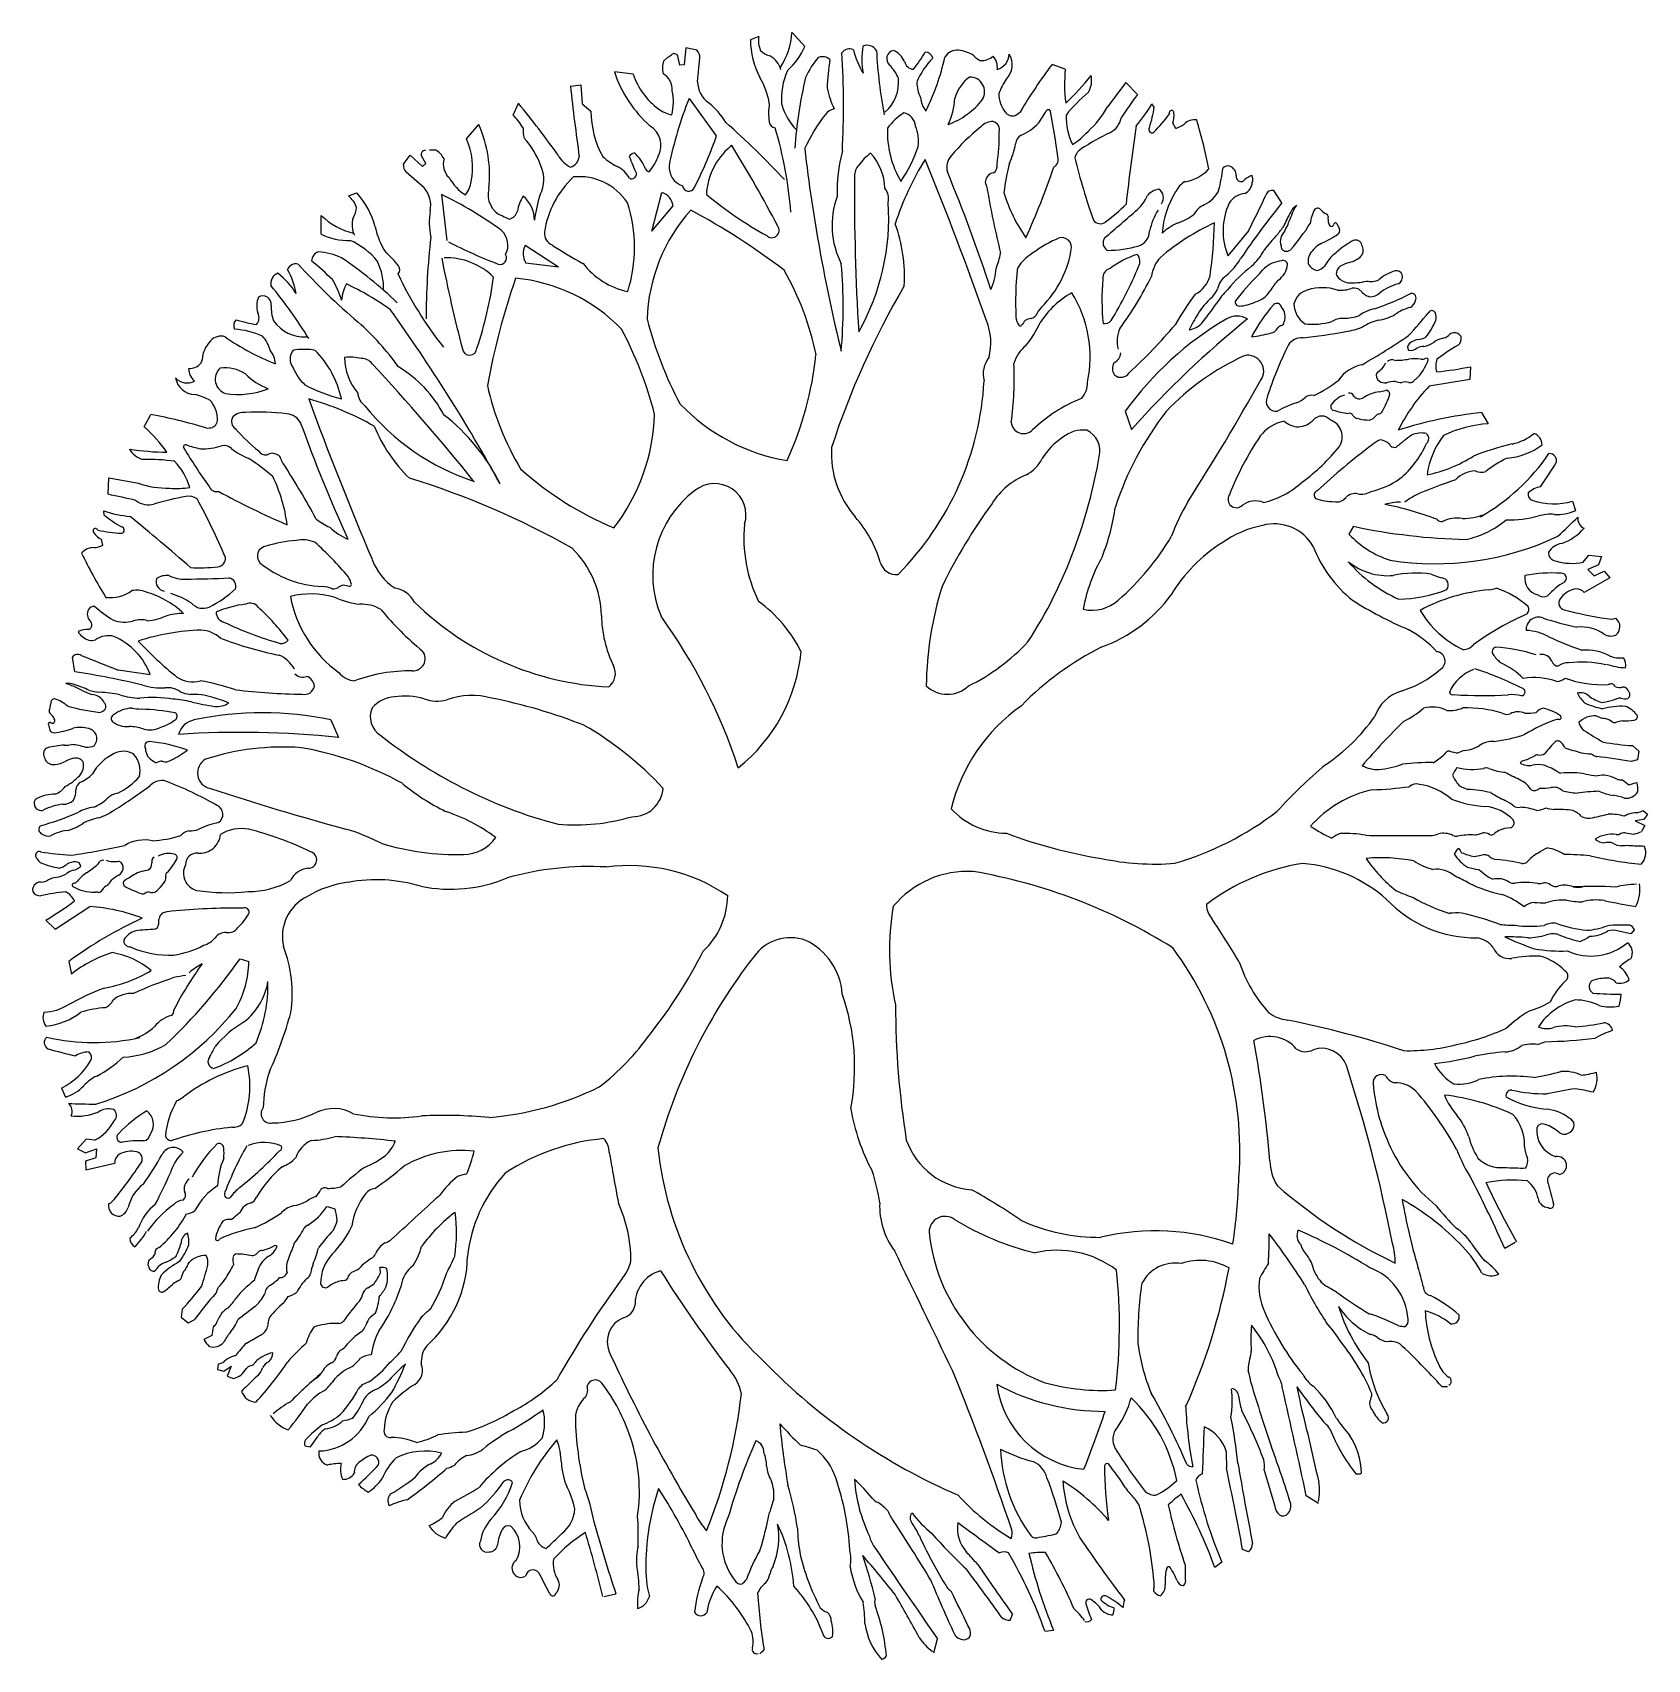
# Model space of a CAD drawing. Header units: metres. Extents: x -4.29 to -0.76, y -2.59 to 0.97.
import ezdxf

# ---------------------------------------------------------------- set-up
doc = ezdxf.new("R2010")
doc.units = ezdxf.units.M
doc.layers.add('ceco.net 70', color=7, linetype='Continuous')

msp = doc.modelspace()

# ---------------------------------------------------------------- linework, layer by layer
at = {"layer": 'ceco.net 70'}
for p, q in [((-2.7022, 0.9628), (-2.7204, 0.9557)), ((-2.6015, 0.9411), (-2.6295, 0.9716)), ((-2.8623, 0.9379), (-2.8657, 0.9009)), ((-2.8377, 0.9328), (-2.8623, 0.9379)), ((-2.9016, 0.9178), (-2.911, 0.9092)), ((-2.8753, 0.9005), (-2.8795, 0.9198)), ((-2.8657, 0.9009), (-2.8753, 0.9005)), ((-2.8367, 0.8637), (-2.8311, 0.916)), ((-2.0312, 0.8914), (-2.0601, 0.9019)), ((-3.1149, 0.8546), (-3.0922, 0.857)), ((-3.0922, 0.857), (-3.0889, 0.8155)), ((-2.9774, 0.8802), (-3.0182, 0.8854)), ((-1.8986, 0.8621), (-1.9387, 0.8093)), ((-1.8986, 0.8621), (-1.8986, 0.8621)), ((-1.8731, 0.8363), (-1.8986, 0.8621)), ((-2.855, 0.8275), (-2.7956, 0.7454)), ((-3.24, 0.791), (-3.2286, 0.8169)), ((-3.0889, 0.8155), (-3.0698, 0.7993)), ((-1.8362, 0.8086), (-1.8415, 0.8158)), ((-3.342, 0.7386), (-3.3154, 0.77)), ((-1.7894, 0.7618), (-1.7954, 0.773)), ((-3.4233, 0.7151), (-3.4106, 0.7152)), ((-3.4806, 0.6831), (-3.4658, 0.7034)), ((-3.4658, 0.7034), (-3.4384, 0.6785)), ((-3.431, 0.6846), (-3.4409, 0.7018)), ((-3.4384, 0.6785), (-3.431, 0.6846)), ((-3.4346, 0.6314), (-3.474, 0.6663)), ((-3.6009, 0.6138), (-3.5826, 0.6209)), ((-3.3967, 0.6171), (-3.3851, 0.5164)), ((-2.9363, 0.5371), (-2.9142, 0.6217)), ((-1.5573, 0.5987), (-1.5745, 0.6257)), ((-3.6605, 0.5299), (-3.6604, 0.5713)), ((-2.9363, 0.5371), (-2.8898, 0.5923)), ((-1.6297, 0.5376), (-1.6751, 0.4829)), ((-1.4361, 0.5519), (-1.4306, 0.5412)), ((-3.1407, 0.4577), (-3.2141, 0.5052)), ((-3.1407, 0.4577), (-3.2123, 0.4671)), ((-1.1437, 0.2401), (-1.1452, 0.212)), ((-1.1452, 0.212), (-1.2345, 0.1973)), ((-1.8998, 0.1426), (-1.8861, 0.1026)), ((-4.0477, 0.1081), (-4.0334, 0.1354)), ((-1.1196, 0.1395), (-1.1051, 0.1151)), ((-4.1272, -0.0392), (-4.1257, -0.0029)), ((-4.1257, -0.0029), (-4.1257, -0.0029)), ((-4.1257, -0.0029), (-4.0605, -0.0149)), ((-0.9206, -0.0543), (-0.9137, -0.0746)), ((-4.1356, -0.0846), (-4.1366, -0.0756)), ((-4.1386, -0.1507), (-4.1417, -0.1384)), ((-1.4003, -0.1091), (-1.41, -0.1267)), ((-0.8973, -0.1877), (-0.8847, -0.1727)), ((-0.8847, -0.1727), (-0.8569, -0.1757)), ((-0.8569, -0.1757), (-0.8636, -0.194)), ((-0.8636, -0.194), (-0.8873, -0.2041)), ((-0.8873, -0.2041), (-0.8728, -0.2177)), ((-0.8728, -0.2177), (-0.851, -0.2075)), ((-0.851, -0.2075), (-0.8389, -0.2221)), ((-0.8389, -0.2221), (-0.8954, -0.2541)), ((-4.1998, -0.4277), (-4.2053, -0.3961)), ((-4.1051, -0.4238), (-4.0347, -0.4336)), ((-3.6392, -0.533), (-3.6223, -0.5718)), ((-4.2576, -0.544), (-4.2544, -0.5556)), ((-0.7891, -0.5894), (-0.7751, -0.6012)), ((-0.7751, -0.6012), (-0.7786, -0.6205)), ((-0.7786, -0.6205), (-0.7922, -0.6245)), ((-0.7655, -0.7316), (-0.7564, -0.7394)), ((-0.7564, -0.7394), (-0.7645, -0.7509)), ((-0.7645, -0.7509), (-0.7836, -0.7541)), ((-0.7836, -0.7541), (-0.7623, -0.7644)), ((-0.7623, -0.7644), (-0.7692, -0.7772)), ((-4.2428, -0.9911), (-4.167, -0.9417)), ((-4.263, -0.9714), (-4.2428, -0.9911)), ((-0.7929, -1.0015), (-0.8199, -0.9956)), ((-0.7851, -0.9919), (-0.7929, -1.0015)), ((-4.2128, -1.0619), (-4.207, -1.0897)), ((-3.8378, -1.0559), (-3.8188, -1.0623)), ((-4.2288, -1.3392), (-4.2202, -1.3589)), ((-4.1753, -1.4508), (-4.1938, -1.4718)), ((-4.1559, -1.4534), (-4.1753, -1.4508)), ((-4.1938, -1.4718), (-4.1766, -1.4807)), ((-4.1538, -1.4921), (-4.1768, -1.4992)), ((-4.1766, -1.4807), (-4.1523, -1.4722)), ((-4.1523, -1.4722), (-4.1538, -1.4921)), ((-4.1768, -1.4992), (-4.1758, -1.5181)), ((-4.1758, -1.5181), (-4.1125, -1.5037)), ((-1.0459, -1.6769), (-1.069, -1.6903)), ((-3.9646, -1.8228), (-3.967, -1.8409)), ((-3.967, -1.8409), (-3.9514, -1.8528)), ((-3.9514, -1.8528), (-3.9386, -1.8466)), ((-3.8861, -1.9436), (-3.8875, -1.9555)), ((-3.8875, -1.9555), (-3.8738, -1.9585)), ((-3.8738, -1.9585), (-3.8575, -1.9481)), ((-3.8575, -1.9481), (-3.8663, -1.97)), ((-3.8663, -1.97), (-3.8525, -1.9748)), ((-3.6959, -2.1225), (-3.6837, -2.1243)), ((-3.6837, -2.1243), (-3.6678, -2.1017)), ((-1.4765, -2.2482), (-1.5035, -2.2315)), ((-1.6303, -2.3546), (-1.6429, -2.349)), ((-1.6885, -2.3772), (-1.7039, -2.3884)), ((-3.0411, -2.4519), (-3.0151, -2.4461)), ((-2.1519, -2.5042), (-2.1464, -2.4916)), ((-2.0759, -2.5277), (-2.057, -2.5255)), ((-2.3193, -2.5755), (-2.3108, -2.545))]:
    msp.add_line(p, q, dxfattribs=at)
for centre, radius, start, end in [((-2.651, 0.9536), 0.052, 169.7876, 204.5929), ((-2.7845, 0.981), 0.1552, 326.5677, 356.5496), ((-2.8522, 0.9175), 0.0211, 355.8803, 46.5725), ((-2.5427, 0.9565), 0.1778, 180.253, 207.9499), ((-2.6674, 0.9635), 0.0441, 225.5326, 256.5312), ((-2.7311, 0.9945), 0.1401, 310.9162, 337.6373), ((-2.5039, 0.9161), 0.0198, 63.9357, 145.0974), ((-4.4292, 0.8118), 1.9125, 357.0279, 3.4656), ((-2.3232, 0.9758), 0.177, 193.7031, 211.8461), ((-2.3135, 0.9137), 0.1631, 169.9628, 191.0391), ((-2.4652, 0.9191), 0.0247, 33.1151, 111.1499), ((-1.4567, 0.9806), 0.989, 182.7844, 191.0355), ((-2.4035, 0.9142), 0.0187, 101.7641, 229.0136), ((-2.4276, 0.8885), 0.0485, 23.6124, 65.2376), ((-2.6143, 1.0914), 0.3208, 321.3677, 329.5167), ((-2.3378, 0.912), 0.0167, 12.6957, 90.2699), ((-2.2685, 0.9022), 0.0307, 83.5804, 149.2614), ((-2.2715, 0.8605), 0.0725, 56.3984, 84.8602), ((-2.8638, 0.8944), 0.0494, 162.5667, 195.126), ((-2.921, 0.96), 0.0465, 294.7091, 306.2147), ((-2.8873, 0.9173), 0.00812, 18.0466, 140.3953), ((-2.7015, 0.8777), 0.049, 14.7375, 60.9664), ((-2.4528, 0.8097), 0.1601, 137.7387, 156.5637), ((-2.5629, 0.8952), 0.0236, 46.4275, 110.5548), ((-1.9767, 0.8257), 0.5765, 171.3614, 177.5572), ((-2.4777, 0.8377), 0.0879, 22.8725, 45.1889), ((-2.3617, 0.9132), 0.0221, 193.9364, 264.6613), ((-2.2021, 0.7988), 0.1671, 135.6201, 157.2681), ((-2.8025, 1.0301), 0.5199, 333.714, 347.5364), ((-2.2054, 0.9415), 0.0331, 218.4091, 248.3474), ((-2.2137, 0.9467), 0.0362, 263.7001, 313.0279), ((-2.2186, 0.8952), 0.0388, 353.6962, 40.1071), ((-2.1899, 0.9253), 0.0357, 285.9026, 358.4739), ((-2.1913, 0.9008), 0.044, 315.0139, 32.4353), ((-1.2367, 0.2766), 1.0339, 142.7863, 149.6465), ((-1.706, 0.8581), 0.3268, 174.1487, 187.1891), ((-2.7572, 0.9726), 0.2753, 198.4784, 228.3742), ((-2.8284, 0.9311), 0.1575, 198.8605, 233.4551), ((-2.9329, 0.8466), 0.0409, 356.0521, 58.6317), ((-2.7764, 0.8665), 0.0604, 182.6408, 233.2317), ((-2.84, 0.7907), 0.1628, 9.1162, 30.4725), ((-2.5017, 0.8264), 0.1511, 155.7063, 184.7171), ((-1.7131, 0.6581), 0.9123, 166.3528, 176.2059), ((-2.4803, 0.8618), 0.0842, 310.1571, 6.8771), ((-2.2866, 0.8624), 0.0696, 179.2387, 208.3514), ((-2.1932, 0.8071), 0.0822, 125.2627, 165.4192), ((-2.2401, 0.8418), 0.0324, 329.7848, 91.0901), ((-2.0456, 0.7904), 0.1394, 145.3353, 160.0383), ((-2.4113, 1.2242), 0.5576, 313.1094, 321.5678), ((-2.0229, 0.8668), 0.0495, 328.7005, 12.5901), ((1.9517, 1.4152), 5.0975, 186.3134, 188.0706), ((-2.0255, 0.4998), 0.8919, 158.4472, 168.2886), ((-2.9949, 0.8193), 0.1057, 344.8609, 13.3731), ((-2.3643, 0.8886), 0.1922, 191.5072, 205.9901), ((-2.2954, 0.8328), 0.0526, 183.7009, 218.752), ((-2.4247, 0.8363), 0.1521, 334.2571, 356.7825), ((-2.3478, 0.9319), 0.1725, 290.408, 321.9078), ((-2.1138, 0.8372), 0.0629, 179.3273, 219.1538), ((-1.7279, 0.5453), 0.389, 130.5085, 140.829), ((0.0699, -0.5668), 2.3966, 144.1656, 145.6634), ((-3.3445, 0.6882), 0.1466, 30.6875, 44.5402), ((-4.8052, -0.4783), 2.0403, 35.3756, 39.4021), ((-2.8601, 0.8007), 0.2097, 180.3746, 208.6604), ((-2.8817, 0.8567), 0.0659, 232.1901, 260.2626), ((-2.9043, 0.6997), 0.1498, 29.9726, 52.1906), ((-2.5242, 0.7946), 0.1566, 171.9777, 186.8725), ((-2.5236, 0.8521), 0.1341, 196.5163, 224.1526), ((-2.2819, 0.5747), 0.3502, 141.646, 156.0052), ((-2.5311, 0.7737), 0.0313, 100.941, 144.1317), ((-2.3044, 0.6737), 0.1461, 123.4269, 142.6289), ((-2.3904, 0.7647), 0.0314, 3.7793, 79.7856), ((-2.1468, 0.808), 0.0188, 213.7393, 288.9875), ((-2.1601, 0.8284), 0.0429, 296.9366, 316.7847), ((-2.3384, 0.9486), 0.3043, 324.8045, 330.8259), ((-2.0684, 0.7978), 0.005, 7.6114, 150.8349), ((-3.5449, 0.5112), 1.509, 7.1667, 10.9744), ((-1.8904, 0.7879), 0.1391, 178.6766, 206.0913), ((-2.1089, 0.9004), 0.1931, 311.31, 331.8255), ((-1.9517, 0.7913), 0.043, 294.8025, 351.6572), ((-2.0837, 0.9535), 0.2787, 318.1931, 330.3693), ((-2.1486, 0.8588), 0.3164, 342.5655, 350.8681), ((-2.1137, 1.0221), 0.3855, 315.7741, 323.6252), ((-1.7985, 0.7957), 0.0053, 359.855, 205.1062), ((-1.8474, 0.7893), 0.0545, 342.5655, 6.7554), ((-3.5669, 0.6581), 0.2753, 354.0787, 23.9745), ((-3.1534, 0.7584), 0.0651, 175.9139, 196.0327), ((-2.9658, 0.7248), 0.0494, 333.7828, 58.5234), ((-3.8128, -0.4202), 1.5828, 42.5227, 49.0128), ((-2.6653, 0.7775), 0.0144, 186.4829, 264.8577), ((-3.4991, 0.5117), 0.8696, 4.3919, 16.8064), ((-2.2047, 0.7543), 0.2159, 177.8709, 210.1535), ((-2.447, 0.7323), 0.0944, 353.8766, 21.4354), ((-1.9321, 0.4101), 0.4546, 128.6523, 140.1111), ((-2.1903, 0.7423), 0.0344, 87.8846, 138.494), ((-2.1936, 0.7587), 0.0186, 343.0383, 75.6665), ((-2.5629, 0.7444), 0.3872, 350.9519, 1.3143), ((-2.171, 0.8507), 0.1123, 292.49, 316.3645), ((-2.1068, 0.8691), 0.1693, 302.7116, 317.7897), ((-1.6549, 0.1828), 0.634, 116.0774, 122.4984), ((2.9999, 0.0567), 4.9275, 171.7033, 173.7144), ((-1.841, 0.7595), 0.00723, 141.9782, 299.3562), ((-1.8041, 0.8121), 0.0525, 286.3423, 308.984), ((-1.7474, 0.7458), 0.0349, 83.5814, 132.8765), ((-2.7545, 0.4741), 1.0564, 10.8655, 16.8562), ((-3.4335, 0.7051), 0.00812, 82.0575, 204.4063), ((-3.4354, 0.6724), 0.0494, 27.3269, 59.8862), ((-3.4863, 0.6756), 0.1575, 348.9977, 23.5924), ((-3.3331, 0.6289), 0.1616, 18.2912, 43.6143), ((-3.8225, 1.1187), 1.0936, 333.5348, 339.7932), ((-2.6676, 0.6081), 0.1498, 130.7489, 176.4514), ((-2.8006, 0.7438), 0.00524, 326.9416, 17.2848), ((-2.7585, 0.7159), 0.00886, 106.1136, 140.103), ((-5.3982, -0.8911), 3.0927, 27.727, 31.4911), ((1.0272, 1.143), 3.6539, 186.694, 193.7625), ((-2.1781, 0.6233), 0.3527, 165.3168, 181.6992), ((-2.6644, 0.8306), 0.3297, 325.9217, 340.8066), ((-2.3147, 0.76), 0.1776, 335.3439, 349.5271), ((-2.1156, 0.7259), 0.0245, 120.5658, 175.6225), ((-1.9785, 0.6895), 0.0328, 121.3097, 165.6867), ((-3.4595, 0.6816), 0.0211, 175.8803, 226.5725), ((-3.3522, 0.6837), 0.0409, 163.8212, 226.4007), ((-3.2445, 0.6497), 0.0715, 332.7621, 24.7374), ((-3.0884, 0.7317), 0.0604, 208.3505, 244.4986), ((-3.1236, 0.7043), 0.0287, 288.6235, 350.4373), ((-2.936, 0.8245), 0.1648, 228.9818, 242.4809), ((-3.0391, 0.6228), 0.0617, 28.7477, 64.1015), ((-2.9665, 0.683), 0.0263, 107.5469, 138.4426), ((-2.3372, 0.9551), 0.6971, 201.4236, 204.8003), ((-3.0426, 0.6339), 0.1007, 23.1236, 47.4017), ((-3.0363, 0.7452), 0.1223, 320.6322, 339.8028), ((-2.8538, 0.6781), 0.0451, 176.4389, 249.5785), ((-2.4614, 0.6587), 0.0313, 133.3333, 183.7009), ((-2.3901, 0.6163), 0.1134, 126.4243, 144.9166), ((-2.5463, 0.6264), 0.1204, 2.1157, 42.4204), ((-1.7826, 0.3501), 0.6534, 148.2567, 161.9044), ((-9.2772, -2.1534), 7.5004, 19.42334, 22.30925), ((-2.2551, 0.6768), 0.0358, 136.0976, 196.7589), ((-2.1971, 0.6794), 0.017, 300.7285, 13.73), ((-1.7044, 0.5674), 0.4643, 165.2041, 173.3292), ((-3.7065, 1.2398), 1.7435, 335.7028, 341.1772), ((-2.0648, 0.6934), 0.0182, 297.8977, 19.6782), ((-0.5869, 1.0467), 1.4656, 193.7811, 199.3665), ((-1.675, 0.6645), 0.0152, 75.6899, 134.7455), ((-1.6778, 0.6594), 0.0208, 355.4045, 71.7275), ((-3.288, 0.7055), 0.1057, 209.0797, 237.5919), ((-3.3967, 0.6567), 0.0659, 322.1903, 350.2628), ((-2.9644, 0.503), 0.2096, 133.3484, 171.2958), ((-3.0953, 0.5303), 0.1258, 33.1588, 95.9464), ((-2.9807, 0.6622), 0.0106, 246.2225, 2.5747), ((-2.9433, 0.6742), 0.00679, 186.158, 283.0473), ((2.1301, 0.6126), 4.6229, 179.4541, 183.6762), ((-5.3884, -0.6251), 3.3574, 17.9389, 22.6255), ((-2.195, 0.6444), 0.0114, 152.8577, 214.2923), ((-2.1852, 0.6444), 0.0206, 98.82, 165.3387), ((-1.745, 0.6028), 0.0489, 119.8247, 155.3702), ((-1.7807, 0.7293), 0.0849, 277.6903, 318.6516), ((-2.0574, 0.7218), 0.3745, 345.1888, 352.8705), ((-1.6455, 0.6568), 0.0115, 175.1959, 286.7487), ((-1.6076, 0.6138), 0.0471, 107.7509, 137.3209), ((-1.6492, 0.6447), 0.0275, 294.162, 357.6152), ((-1.6444, 0.6509), 0.0238, 342.1228, 19.2911), ((-3.6324, 0.5725), 0.052, 17.86, 52.6653), ((-3.7143, 0.5015), 0.1778, 14.503, 42.1999), ((-3.481, 0.5928), 0.0604, 349.2211, 39.8121), ((-3.7876, -0.1846), 0.8919, 54.1643, 64.0057), ((-3.2457, 0.6161), 0.0494, 163.9294, 248.67), ((-3.1488, 0.5671), 0.0832, 146.2775, 170.7643), ((-3.2624, 0.5604), 0.069, 0.3082, 50.0339), ((-2.8959, 0.5246), 0.2997, 162.0288, 173.0511), ((-2.9273, 0.586), 0.038, 9.52, 69.8027), ((-2.8557, 0.6386), 0.0141, 191.2517, 329.2736), ((-2.2768, 1.2659), 0.8441, 230.2015, 241.0826), ((-2.3583, 0.5494), 0.1836, 159.8021, 207.2248), ((-2.456, 0.6074), 0.0381, 348.2671, 37.9256), ((-2.225, 0.6271), 0.0233, 357.3844, 28.1382), ((-0.0091, 1.015), 2.2269, 190.0593, 193.6752), ((-1.8401, 0.7183), 0.3395, 196.6017, 215.2445), ((-1.9268, 0.6453), 0.0813, 311.3613, 338.0803), ((-1.8207, 0.5889), 0.0401, 98.4629, 139.7134), ((-1.8382, 0.6099), 0.0221, 323.7432, 58.0985), ((-1.6171, 0.5166), 0.2027, 148.2736, 175.5318), ((-1.7578, 0.6568), 0.0697, 296.3657, 333.8057), ((-1.6329, 0.5734), 0.0465, 96.2674, 148.372), ((-12.7848, 6.0211), 12.43, 333.82259, 334.22272), ((-1.5783, 0.6124), 0.0138, 74.3577, 166.275), ((-3.5523, 0.6827), 0.1552, 225.9032, 255.8852), ((-3.6269, 0.5908), 0.0441, 325.9217, 356.9202), ((-3.2741, 0.5561), 0.1498, 170.2622, 192.4803), ((-3.2074, 0.6787), 0.1223, 242.65, 250.6139), ((-3.254, 0.5863), 0.0238, 284.6153, 345.6831), ((-3.2933, 0.5007), 0.3189, 342.4349, 17.9728), ((-2.5723, 0.3326), 0.3747, 138.0686, 178.1944), ((-3.6035, -0.8094), 1.5827, 52.8141, 61.6143), ((-2.9266, 0.5663), 0.5089, 330.5642, 3.7544), ((-8.1149, 7.7523), 9.5049, 310.47458, 311.0488), ((-2.153, 0.8441), 0.3557, 306.1571, 315.8175), ((-1.6802, 0.4961), 0.1716, 149.5613, 166.2603), ((-1.8173, 0.657), 0.1072, 286.7403, 308.8759), ((-1.7063, 0.5482), 0.0505, 114.019, 149.8834), ((-1.5384, 0.5372), 0.1472, 155.7112, 201.6812), ((0.009, -0.654), 2.0055, 141.3479, 145.6806), ((-1.2712, 0.4302), 0.3052, 150.8167, 157.3059), ((-1.2983, 0.4689), 0.2589, 151.2435, 159.9508), ((-1.5008, 0.5597), 0.0416, 125.8833, 152.2827), ((-1.4171, 0.5461), 0.0779, 150.1318, 174.6614), ((-1.4789, 0.5774), 0.00955, 34.8291, 127.4866), ((-1.4429, 0.6091), 0.0385, 223.0278, 246.8052), ((-1.4611, 0.569), 0.00555, 356.4997, 57.5993), ((-3.5439, 0.5505), 0.049, 161.4865, 207.7153), ((-3.3829, 0.5798), 0.1628, 191.9803, 213.3367), ((-3.2967, 0.506), 0.0451, 332.8743, 46.0139), ((-3.1441, 0.5321), 0.0276, 174.4304, 247.9237), ((-2.6738, 0.5386), 0.0161, 226.2362, 34.7968), ((-2.727, 0.4362), 0.3438, 356.7752, 19.8545), ((-1.9545, 0.5719), 0.0188, 216.8072, 306.9339), ((-1.881, 0.5369), 0.0341, 288.6971, 359.9744), ((-1.4901, 0.0879), 0.5139, 114.6904, 130.3807), ((-1.7152, 0.4129), 0.1584, 116.7185, 131.0384), ((-2.6228, 0.5722), 0.9182, 351.6809, 358.9187), ((-1.7361, 0.6709), 0.2207, 319.9939, 326.1577), ((-1.5225, 0.5115), 0.0382, 137.3742, 163.6582), ((-1.6595, 0.5988), 0.125, 330.5673, 340.7737), ((-1.9862, 0.8761), 0.5879, 319.7589, 326.7047), ((-1.4227, 0.5636), 0.0333, 171.2433, 198.2732), ((-1.4487, 0.5528), 0.00557, 176.4515, 356.6742), ((-1.4397, 0.551), 0.00372, 13.4613, 155.8615), ((-1.4419, 0.5384), 0.0116, 317.7915, 13.586), ((-3.6008, 0.6567), 0.1401, 244.8156, 271.5366), ((-3.6567, 0.3778), 0.1511, 37.7358, 66.7465), ((-1.8479, 0.3429), 1.5828, 173.4401, 179.9301), ((-2.8794, 1.485), 1.0936, 242.6596, 248.9181), ((-3.1804, 0.4877), 0.038, 152.6502, 212.9329), ((-2.6582, 1.2598), 0.9022, 236.6212, 241.5816), ((-1.947, 0.2836), 0.2574, 113.9273, 128.8766), ((-2.2436, 0.5336), 0.2286, 314.4848, 351.8687), ((-2.039, 0.5011), 0.0217, 0.4468, 124.8534), ((-1.9292, 0.5112), 0.0192, 145.8723, 238.6339), ((-1.941, 0.7563), 0.2615, 270.3752, 285.7345), ((-1.3909, 0.3516), 0.25, 134.7882, 145.0115), ((-1.5328, 0.5139), 0.0277, 162.4298, 200.0573), ((-1.5482, 0.5035), 0.0106, 175.0602, 251.5819), ((-1.4315, 0.4444), 0.0766, 121.1359, 146.8818), ((-1.5544, 0.7064), 0.2134, 292.9621, 304.5696), ((-1.272, 0.2886), 0.2616, 119.4859, 127.8189), ((-1.3955, 0.5035), 0.0139, 10.789, 112.1366), ((-1.3991, 0.4952), 0.0204, 322.4114, 32.4296), ((-3.7156, 0.4455), 0.0198, 77.3555, 158.5171), ((-2.6786, 1.4027), 1.3949, 222.2474, 229.7858), ((-3.6579, 0.4699), 0.0236, 111.8981, 176.0254), ((-4.0436, 0.023), 0.5765, 44.8957, 51.0915), ((-3.6815, 0.3324), 0.1601, 65.8892, 84.7142), ((-4.1249, -0.2787), 0.9123, 46.247, 56.1001), ((-3.6579, 0.4116), 0.1341, 358.3003, 25.9366), ((-3.6186, 0.3695), 0.1566, 35.5804, 50.4752), ((-0.3602, 1.0656), 3.0927, 190.9618, 194.7258), ((-3.3869, 0.3287), 0.1498, 46.0015, 91.704), ((-3.2687, 0.4781), 0.0141, 253.1793, 31.2012), ((-2.9531, 0.5707), 0.1701, 217.817, 257.7421), ((-3.5999, 0.3713), 1.0824, 354.8331, 4.9925), ((-2.3594, 0.5251), 0.1901, 338.4818, 348.914), ((-2.0721, 0.4228), 0.0712, 120.8253, 154.7576), ((-1.8066, 0.284), 0.2129, 108.3784, 126.4804), ((-1.8895, 0.4709), 0.0219, 327.5545, 43.8479), ((-1.7661, 0.4273), 0.0771, 137.5644, 172.338), ((-1.7668, 0.546), 0.138, 309.264, 329.8983), ((-1.722, 0.5659), 0.1448, 313.008, 330.6603), ((-1.5516, 0.4044), 0.0675, 95.044, 130.8803), ((-1.5936, 0.4698), 0.0496, 306.3328, 353.1539), ((-1.5537, 0.4631), 0.00936, 5.0804, 113.9527), ((-1.5479, 0.5113), 0.0183, 258.2493, 304.8718), ((-1.4695, 0.4711), 0.0302, 150.0089, 189.9165), ((-1.4744, 0.4774), 0.0274, 204.7316, 258.6524), ((-1.3554, 0.3999), 0.1236, 135.9289, 150.774), ((-1.4808, 0.5447), 0.0692, 301.8829, 314.425), ((-1.3713, 0.3506), 0.1236, 107.7781, 116.8258), ((-1.4243, 0.5265), 0.0602, 284.6428, 313.3547), ((-3.7462, 0.4216), 0.0247, 111.3029, 189.3378), ((-3.8544, 0.3152), 0.1631, 31.4138, 52.4901), ((-3.8892, 0.3676), 0.177, 10.6068, 28.7498), ((-3.8, 0.331), 0.1922, 16.4628, 30.9457), ((-3.5029, 0.4522), 0.0144, 317.5951, 35.97), ((-2.7083, 0.8188), 0.8696, 205.6465, 218.0609), ((-4.1193, 0.5502), 0.8441, 341.3703, 352.2514), ((-1.7396, -0.0855), 1.5827, 160.8386, 169.6387), ((-3.2713, 0.0611), 0.3747, 44.2585, 84.3842), ((-3.1826, 0.1437), 0.6179, 11.4477, 29.8722), ((-2.3266, 0.4671), 0.1446, 336.3195, 355.3415), ((-1.353, 0.3789), 0.787, 174.5847, 182.2008), ((-1.4208, 0.3866), 0.5301, 175.0883, 185.6527), ((-1.9275, 0.4343), 0.0216, 105.1719, 186.2939), ((-2.5688, 0.7387), 0.7517, 328.0707, 338.1657), ((-2.4911, 0.7538), 0.7215, 323.4202, 334.0137), ((-1.7742, 0.454), 0.0617, 296.4995, 346.2323), ((-1.6513, 0.4009), 0.0475, 126.3826, 167.9505), ((-1.4486, 0.2283), 0.2901, 126.993, 141.3663), ((-1.2099, 0.0373), 0.5673, 134.763, 142.2719), ((-1.7009, 0.5353), 0.132, 313.8451, 322.7655), ((-1.487, 0.3506), 0.1107, 134.2353, 150.493), ((-1.4904, 0.4872), 0.0382, 286.1886, 315.1889), ((-1.4182, 0.4435), 0.0195, 117.2179, 188.5021), ((-1.4076, 0.4583), 0.0347, 210.5504, 263.7867), ((-1.4035, 0.5467), 0.1232, 266.3448, 284.9629), ((-1.362, 0.472), 0.0454, 257.6893, 292.1358), ((-1.2829, 0.361), 0.0928, 106.2567, 131.9625), ((-1.3059, 0.438), 0.0124, 14.1014, 103.7399), ((-1.3084, 0.4358), 0.0155, 292.6585, 19.7943), ((-3.7532, 0.3736), 0.0485, 157.2153, 198.8405), ((-3.7884, 0.3763), 0.0187, 353.4392, 120.6888), ((-4.5318, -0.2138), 0.989, 31.4173, 39.6685), ((-3.5361, 0.3817), 0.0797, 150.2733, 177.2589), ((-3.8431, -0.0952), 0.5685, 54.0106, 65.2782), ((-0.8412, -0.4902), 1.7895, 149.5425, 161.9935), ((-1.9256, 0.2355), 0.1896, 118.7395, 147.6957), ((-2.2418, 0.2618), 0.265, 347.9527, 31.8803), ((-1.258, 0.0292), 0.6126, 142.8999, 150.3829), ((-1.6196, 0.2827), 0.1416, 129.5686, 149.1764), ((-1.7726, 0.4448), 0.0822, 319.8359, 335.5532), ((-1.535, 0.2706), 0.1974, 135.3011, 147.1865), ((-1.6273, 0.4319), 0.0515, 284.4423, 328.643), ((-1.4899, 0.3678), 0.0417, 103.8466, 166.5313), ((-1.468, 0.3032), 0.1099, 72.4345, 106.8277), ((-1.4276, 0.4744), 0.0669, 263.752, 291.1793), ((-1.3991, 0.3911), 0.0213, 46.4167, 101.5665), ((-1.3541, 0.4297), 0.0381, 217.3399, 253.342), ((-1.3647, 0.4262), 0.033, 269.425, 313.0278), ((-1.5283, 0.8912), 0.5524, 288.3768, 297.3966), ((-1.2702, 0.3055), 0.1204, 105.546, 126.7051), ((-1.2738, 0.3902), 0.0106, 330.0563, 91.9614), ((-3.8186, 0.3473), 0.0221, 317.7915, 28.5165), ((-3.682, 0.37), 0.0879, 177.264, 199.5804), ((-6.4741, -1.7705), 3.6539, 28.6903, 35.7589), ((-2.0316, 0.3238), 0.0699, 137.9816, 156.0094), ((-2.2977, 0.7902), 0.7256, 321.2697, 325.3398), ((-1.6499, 0.3818), 0.00912, 162.9363, 265.1251), ((-1.6564, 0.4696), 0.0971, 273.3618, 295.5587), ((-1.3264, 0.1511), 0.3348, 137.7974, 152.5024), ((-1.5676, 0.3691), 0.0097, 6.8253, 134.425), ((-1.5799, 0.3497), 0.0301, 337.2315, 43.0339), ((-1.478, 0.3779), 0.0524, 180.3825, 236.6819), ((-1.3322, 0.2743), 0.0953, 103.3731, 125.1053), ((-1.2514, 0.2742), 0.0987, 104.2399, 125.97), ((-1.8658, 0.863), 0.807, 316.5951, 321.2953), ((-1.2859, 0.3889), 0.0217, 298.3514, 349.3399), ((-1.2285, 0.3544), 0.00848, 29.8555, 152.0597), ((-1.2463, 0.3756), 0.0201, 300.7087, 300.9423), ((-1.2581, 0.3464), 0.0389, 353.0684, 18.264), ((-3.8354, 0.3303), 0.0167, 132.183, 209.7572), ((-3.8591, 0.1552), 0.1671, 65.1847, 86.8328), ((-3.7525, 0.6494), 0.3208, 252.9362, 261.0851), ((-3.6963, 0.3895), 0.0842, 215.5757, 272.2958), ((-3.9807, -0.113), 0.6034, 35.7735, 48.294), ((-3.7357, -0.0692), 0.8309, 14.3164, 28.1365), ((-2.1417, 0.5499), 0.8309, 194.3164, 208.1365), ((-2.323, 0.2924), 0.1288, 345.6886, 22.1261), ((-2.094, 0.3546), 0.0458, 187.4019, 211.3792), ((-2.1299, 0.3347), 0.0051, 230.4069, 307.443), ((-2.0583, 0.2884), 0.0805, 138.6719, 148.3201), ((-2.1014, 0.3128), 0.0335, 98.8829, 121.1568), ((-2.2845, 0.4256), 0.2175, 320.281, 335.9116), ((-2.113, 0.3692), 0.0245, 282.4255, 315.9387), ((-1.9458, 0.3536), 0.0194, 262.1737, 320.2792), ((-1.8496, 0.2956), 0.0682, 155.5582, 194.5993), ((-1.3087, -0.2824), 0.728, 120.571, 144.2823), ((-2.701, 1.1025), 1.1927, 312.7537, 319.757), ((-0.3379, -1.2692), 2.0685, 128.7254, 138.4577), ((-1.4914, 0.1985), 0.2948, 147.8803, 155.5159), ((-1.7699, 0.372), 0.0524, 281.1163, 316.8657), ((-1.6553, 0.3045), 0.0464, 59.6891, 120.6888), ((-1.5855, 0.3352), 0.0219, 279.6343, 332.6814), ((-1.5342, 0.2821), 0.0536, 115.6903, 126.4816), ((-1.5598, 0.3377), 0.00761, 287.7427, 2.8253), ((-1.4892, 0.4843), 0.1513, 263.3176, 286.0837), ((-1.4244, 0.3053), 0.0407, 87.0809, 124.2276), ((-1.4221, 0.4472), 0.1012, 269.8955, 290.3313), ((-1.4406, 0.4726), 0.1574, 278.5739, 292.6438), ((-1.3141, 0.2206), 0.1254, 104.6495, 121.6863), ((-1.3601, 0.4456), 0.1047, 277.8339, 298.9878), ((-1.3935, 0.4207), 0.1911, 322.6349, 335.5679), ((-3.8495, 0.2476), 0.0725, 137.5926, 166.0545), ((-3.8799, 0.2763), 0.0307, 73.1915, 138.8725), ((-3.5722, 0.7311), 0.5199, 234.9164, 248.7389), ((-3.8397, 0.2592), 0.0696, 14.1014, 43.2142), ((-2.068, 0.225), 0.0788, 128.5697, 163.5322), ((-1.6475, 0.5423), 0.2378, 275.8309, 286.0123), ((-0.7938, -0.0827), 0.8355, 153.6889, 162.1651), ((-1.5133, 0.268), 0.0354, 86.357, 146.3002), ((-1.6487, 1.5908), 1.2948, 276.1024, 280.3043), ((-2.1003, 1.5017), 1.4483, 299.7566, 304.5235), ((-1.2704, 0.2823), 0.0112, 133.2087, 213.4492), ((-1.2506, 0.258), 0.0424, 101.8735, 130.2208), ((-1.2619, 0.3411), 0.0416, 273.4913, 299.1266), ((-1.2565, 0.3416), 0.0579, 280.2094, 304.5817), ((-1.192, 0.2486), 0.0553, 104.908, 124.9754), ((-0.9427, -0.1066), 0.4553, 120.1366, 127.1268), ((-1.2112, 0.3313), 0.0297, 279.7772, 310.0584), ((-1.181, 0.2997), 0.0142, 90.2022, 141.5843), ((-1.1781, 0.2991), 0.0151, 27.652, 101.4647), ((-1.1812, 0.3013), 0.0172, 305.2606, 16.2993), ((-3.9529, 0.2627), 0.0331, 334.1054, 4.0438), ((-3.8132, 0.2433), 0.0526, 3.7009, 38.752), ((-3.6971, 0.2572), 0.0314, 142.6673, 218.6736), ((-3.6992, 0.132), 0.1461, 79.824, 99.0259), ((-3.8272, 0.1242), 0.2159, 12.2994, 44.5819), ((-3.5972, 0.1475), 0.1134, 77.5363, 96.0285), ((-3.4887, 0.2603), 0.1204, 180.0324, 220.3372), ((-3.5732, 0.2269), 0.0313, 38.752, 89.1195), ((-3.3354, 0.2816), 0.0161, 187.656, 356.2166), ((-3.3129, 0.3429), 0.7398, 335.3728, 354.0632), ((-2.1526, 0.2242), 0.0583, 141.5187, 194.8862), ((-1.9343, 0.2717), 0.0248, 293.1354, 356.6935), ((-1.4113, -0.2357), 0.5494, 114.5194, 136.6033), ((-1.6312, 0.2306), 0.0345, 323.1817, 103.4616), ((-1.3158, 0.241), 0.0143, 65.979, 132.1581), ((-1.31, 0.4312), 0.1772, 270.0014, 280.1313), ((-1.276, 0.2999), 0.0241, 261.0853, 307.8606), ((-1.2665, 0.1524), 0.1052, 82.2877, 96.7487), ((-1.3292, 0.2848), 0.0973, 312.0862, 342.0039), ((-1.2446, 0.2455), 0.0391, 92.418, 115.0919), ((-1.25, 0.2704), 0.0139, 260.471, 292.3371), ((-1.2377, 0.2393), 0.0195, 95.3862, 111.2264), ((-1.2395, 0.2557), 0.00297, 340.9095, 90.3602), ((-1.1731, 0.2415), 0.0469, 161.4186, 195.7098), ((-3.9358, 0.2232), 0.044, 190.0176, 267.439), ((-3.9535, 0.2403), 0.0357, 223.979, 296.5503), ((-3.9503, 0.2721), 0.0362, 269.425, 318.7527), ((-3.912, 0.2375), 0.0388, 182.3458, 228.7566), ((-3.8601, 0.2126), 0.0324, 131.3628, 252.6681), ((-3.8712, 0.1554), 0.0822, 57.0336, 97.1902), ((-3.7202, 0.3332), 0.1521, 225.6703, 248.1958), ((-3.6335, 0.2714), 0.0944, 201.0174, 228.5762), ((-6.9299, -2.9063), 4.6229, 38.7766, 42.9988), ((-3.626, 0.0134), 0.2635, 27.4657, 59.2124), ((-2.826, 0.2143), 0.6832, 351.906, 2.7739), ((-1.9028, 0.2362), 0.0252, 149.7319, 215.8484), ((-1.9097, 0.2391), 0.0222, 232.7739, 326.024), ((-1.3644, 0.1622), 0.0839, 101.7641, 144.4661), ((-1.336, 0.2207), 0.0142, 151.5232, 238.1043), ((-1.3801, 0.2762), 0.0582, 302.9761, 330.5838), ((-1.291, 0.9601), 0.7349, 275.6906, 281.5698), ((-3.9689, 0.0434), 0.1394, 62.4146, 77.1176), ((-3.8414, 0.3518), 0.1725, 260.5451, 292.0449), ((-3.5394, 0.4907), 0.3297, 241.6463, 256.5312), ((-3.5425, 0.1854), 0.0381, 184.5272, 234.1858), ((-2.6935, 0.3337), 0.6179, 192.5806, 211.0051), ((-2.8621, 0.2456), 0.6542, 315.2553, 356.8141), ((-2.0317, 0.2041), 0.0491, 316.8141, 2.7915), ((-6.4515, 2.9307), 5.5591, 327.5029, 330.6978), ((-1.609, 0.4326), 0.2833, 295.6621, 308.5189), ((-1.4093, 0.1716), 0.0109, 23.1335, 100.3446), ((-1.3341, 0.1059), 0.0799, 96.8965, 123.1696), ((-1.3905, 0.4223), 0.2416, 281.1566, 284.4279), ((-1.3319, 0.2237), 0.019, 232.4661, 282.1895), ((-1.569, 0.2671), 0.2636, 331.7896, 340.6777), ((-1.3297, 0.1788), 0.00954, 6.7523, 93.1003), ((-1.3014, 0.0876), 0.1204, 93.2115, 102.6959), ((-1.2953, 0.2425), 0.037, 249.7014, 271.7455), ((-0.9504, -0.0741), 0.393, 136.3083, 153.5205), ((-1.2863, 0.1796), 0.0271, 74.0265, 106.9452), ((-1.2755, 0.2146), 0.00948, 249.5913, 311.4438), ((-1.256, 0.1992), 0.0156, 120.8612, 148.0751), ((-3.9502, 0.124), 0.0629, 3.299, 43.1255), ((3.3538, 2.7526), 7.5004, 200.14362, 203.02953), ((-3.8657, -0.4591), 0.6534, 60.5485, 74.1962), ((-3.1676, 0.4727), 0.5089, 218.6984, 251.8887), ((-2.5692, 0.453), 0.4244, 224.028, 260.3497), ((-1.868, -0.147), 0.3423, 111.9426, 133.4278), ((-1.5696, 0.164), 0.0216, 154.823, 277.8776), ((-1.4797, 0.0023), 0.165, 105.7861, 121.7662), ((-1.5439, 0.2111), 0.0536, 291.1085, 314.6117), ((-1.4916, 0.1536), 0.0243, 77.5364, 127.1552), ((-1.4418, 0.1525), 0.00802, 149.024, 246.2192), ((-1.4074, 0.1302), 0.0491, 104.3488, 147.3433), ((-1.3912, 0.3122), 0.1755, 252.119, 263.4409), ((-1.387, 0.1855), 0.0156, 218.0863, 305.8733), ((-1.3454, 0.1463), 0.00946, 285.536, 336.2336), ((-4.2651, -0.1359), 0.3268, 35.2637, 48.3041), ((-4.2189, -0.8817), 1.0339, 72.8064, 79.6666), ((-3.91, 0.1487), 0.0429, 265.6682, 285.5163), ((-3.9061, 0.1247), 0.0188, 293.4654, 8.7136), ((-3.8382, 0.1199), 0.0186, 146.7864, 239.4146), ((-3.8297, 0.1056), 0.0344, 83.9588, 134.5683), ((-3.7959, -0.3138), 0.4546, 82.3418, 93.8006), ((-3.7376, 0.101), 0.0358, 25.6939, 86.3553), ((-0.547, 1.2553), 3.3574, 199.8274, 204.514), ((-3.2271, 0.242), 0.3438, 202.5984, 225.6777), ((-3.654, -0.2048), 0.4288, 26.0694, 52.3847), ((-3.3548, 0.1479), 0.4244, 322.1031, 358.4249), ((-2.1226, 0.1206), 0.0271, 185.281, 315.5417), ((-1.2648, -0.2828), 0.6914, 142.1134, 161.7783), ((-1.5365, 0.0365), 0.0855, 100.3821, 143.0529), ((-1.5193, 0.1586), 0.0501, 229.2998, 268.6079), ((-1.5242, 0.1598), 0.0514, 274.1243, 315.4809), ((-1.4694, 0.1082), 0.0239, 39.5536, 139.298), ((-1.4638, 0.0866), 0.039, 327.4091, 70.8014), ((-1.4089, 0.1302), 0.00796, 25.4103, 107.0281), ((-1.3854, 0.1461), 0.0205, 217.5025, 248.3403), ((-1.3662, 0.2273), 0.1037, 255.0337, 267.3968), ((-1.3669, 0.1399), 0.0167, 256.1809, 324.6109), ((-1.3413, 0.1235), 0.0138, 96.6885, 150.8281), ((-1.0207, -0.7833), 0.9281, 96.1146, 107.6504), ((-1.0879, -0.1512), 0.2669, 93.7022, 115.4867), ((-3.5561, 0.3586), 0.3872, 221.1385, 231.5009), ((-1.9588, -0.0346), 0.1431, 122.9011, 149.1003), ((-1.9923, 0.0322), 0.0693, 83.2652, 129.6607), ((-2.0038, 0.0566), 0.0485, 344.3969, 66.2275), ((-1.0489, -0.2841), 0.6689, 146.2112, 158.6113), ((-1.321, 0.0254), 0.0581, 110.879, 131.3546), ((-1.3437, 0.0495), 0.0303, 34.5937, 86.2115), ((-0.5851, -0.8148), 1.1369, 127.2262, 129.3517), ((-1.4334, 0.1569), 0.2108, 309.8529, 336.2239), ((-1.252, 0.0438), 0.0512, 76.4732, 114.0888), ((-1.2491, 0.0829), 0.0139, 308.3685, 49.6177), ((-1.062, -0.0203), 0.1786, 141.9871, 172.4713), ((-1.0757, 0.1792), 0.1108, 281.9154, 309.7599), ((-1.0157, 0.0673), 0.0289, 3.2205, 68.0706), ((-4.0373, 0.0844), 0.0495, 209.8628, 253.7524), ((-3.9919, 0.6104), 0.5576, 260.8851, 269.3434), ((-4.0379, -0.3519), 0.389, 81.6239, 91.9444), ((-3.9571, 0.0643), 0.005, 71.618, 214.8415), ((-2.6742, 0.8494), 1.509, 211.4784, 215.2862), ((-3.8596, 0.3577), 0.3043, 251.627, 257.6484), ((-3.917, 0.1726), 0.1123, 266.0883, 289.9629), ((-3.8737, 0.0431), 0.0245, 46.8304, 101.8871), ((-3.7499, 0.2026), 0.1776, 232.9257, 247.109), ((-4.0701, -0.3515), 0.4643, 49.1237, 57.2487), ((-3.7822, 0.0637), 0.017, 208.7229, 281.7244), ((-3.7673, 0.0299), 0.0206, 57.1141, 123.6329), ((-3.7601, 0.0366), 0.0114, 8.1606, 69.5952), ((-3.7263, 0.0439), 0.0233, 194.3147, 225.0685), ((-2.331, 0.0507), 0.2124, 176.6886, 221.0576), ((-2.1555, 0.0768), 0.0831, 298.0689, 332.8378), ((-3.0831, 0.2368), 1.1426, 339.6814, 350.2617), ((-1.7742, 0.3421), 0.4408, 306.5108, 321.1474), ((-0.4267, -1.1707), 1.5513, 126.9541, 132.7527), ((-1.3106, 0.0754), 0.012, 226.6918, 292.3469), ((-1.3042, 0.3092), 0.3129, 282.019, 302.2322), ((-0.9012, -0.5635), 0.6523, 103.4497, 111.2264), ((-1.3517, 0.311), 0.4608, 299.9028, 325.4671), ((-0.957, -0.1828), 0.247, 115.6257, 128.3983), ((-1.076, 0.189), 0.1496, 274.6693, 306.5898), ((-0.9711, 0.0345), 0.0154, 339.6616, 93.632), ((-4.0817, -0.0633), 0.1391, 16.3615, 43.7763), ((-5.6231, -1.1655), 2.2269, 28.7776, 32.3936), ((-2.7318, 0.5686), 0.7398, 228.3896, 247.0801), ((-2.0598, -0.14), 0.1542, 111.5271, 148.6307), ((-1.1302, -0.0535), 0.0655, 93.2202, 135.4777), ((-1.1207, 0.0446), 0.0353, 248.1216, 286.8272), ((-2.1677, 0.7882), 1.4292, 325.4314, 327.9195), ((-3.9964, 0.1673), 0.1931, 250.6273, 271.1429), ((-3.9768, 0.1428), 0.1693, 264.6632, 279.7412), ((-3.8892, -0.0153), 0.0182, 202.7747, 284.5552), ((-3.0468, 1.496), 1.7435, 241.2757, 246.75), ((-4.0718, -0.1485), 0.3395, 7.2084, 25.8511), ((-3.9931, -1.7144), 1.7895, 60.4594, 72.9104), ((-2.7024, -0.2163), 0.2321, 127.0456, 202.7982), ((-2.799, -0.0844), 0.0687, 343.0692, 129.0326), ((-1.6398, 0.1263), 0.1884, 283.0966, 312.7152), ((-1.4763, -0.0409), 0.01, 110.5161, 228.0652), ((-1.3839, 0.0108), 0.0496, 261.9722, 297.2983), ((-1.4076, 0.1529), 0.1919, 284.0212, 304.721), ((-0.8829, -0.9021), 0.9415, 108.1905, 113.9719), ((-0.9802, -0.0784), 0.0567, 100.7337, 131.5185), ((-4.6137, -2.3859), 2.3966, 76.7895, 78.2873), ((-4.0388, -0.0194), 0.043, 230.7957, 287.6504), ((-3.847, -0.6686), 0.634, 99.9545, 106.3755), ((-3.9503, -0.0764), 0.0328, 56.7662, 101.1432), ((-5.2182, -0.7521), 1.4656, 23.0864, 28.6717), ((-1.2173, -0.7727), 1.2073, 143.8036, 153.8591), ((-2.3806, -0.0039), 0.4633, 338.3464, 352.2201), ((-1.3916, -0.2791), 0.4331, 149.001, 160.0363), ((-1.6565, -0.0502), 0.0184, 146.5366, 315.4079), ((-1.615, -0.1018), 0.048, 68.0871, 126.2944), ((-1.4438, 0.0596), 0.115, 250.0514, 270.5692), ((-1.4365, -0.031), 0.0251, 255.7329, 323.6239), ((-1.3967, -0.0653), 0.0276, 77.5387, 135.1168), ((-1.2933, -0.2026), 0.1464, 91.4114, 105.1529), ((-1.4854, -0.818), 0.7722, 69.7104, 78.5116), ((-1.1534, -0.2387), 0.2265, 119.6423, 126.3271), ((-1.0033, -0.0389), 0.0148, 168.4944, 253.6878), ((-0.962, 0.0933), 0.1533, 252.7552, 285.6703), ((-4.0509, 0.1895), 0.2787, 252.0836, 264.2598), ((-3.9391, 0.1633), 0.3164, 231.5847, 239.8874), ((-7.1964, -3.9035), 4.9275, 48.7385, 50.7495), ((-3.5583, 0.0594), 0.1901, 233.5389, 243.971), ((-2.4246, -0.1361), 0.3103, 174.1397, 206.306), ((-2.6849, -0.261), 0.2592, 16.4471, 41.6364), ((-1.5732, -0.2013), 0.0973, 29.4118, 105.6088), ((-1.2082, -0.088), 0.011, 211.2767, 287.1403), ((-1.1728, -0.1673), 0.0759, 81.4886, 115.0512), ((-1.163, 0.0486), 0.1408, 270.5874, 290.6131), ((-1.1948, 0.0573), 0.1996, 281.8744, 310.2863), ((-1.0579, 0.1399), 0.235, 268.0979, 285.4525), ((-0.9688, -0.177), 0.0941, 84.7834, 106.3118), ((-0.9536, 0.0106), 0.0941, 265.9407, 295.1274), ((-4.8093, 3.9365), 5.6054, 313.4779, 314.0944), ((-0.8869, -0.0926), 0.0222, 171.4845, 248.7275), ((-4.1548, -0.1194), 0.0053, 17.3466, 222.5979), ((-4.1144, -0.0912), 0.0545, 215.6975, 239.8874), ((-4.075, 0.2603), 0.3855, 258.8277, 266.6788), ((-4.099, -0.1175), 0.00723, 283.0967, 80.4747), ((-3.6995, -0.3971), 0.2574, 93.5763, 108.5255), ((-3.7012, -0.21), 0.0712, 67.6952, 101.6275), ((-3.5433, -0.0055), 0.1446, 227.1114, 246.1334), ((-2.2884, 0.1594), 0.5695, 310.9513, 329.3175), ((-1.5549, -0.3331), 0.2299, 101.143, 125.2627), ((-1.2532, 0.0218), 0.216, 223.4358, 252.0133), ((-1.1256, 1.1667), 1.3051, 257.847, 268.7646), ((-1.2217, 0.4397), 0.631, 261.045, 295.2569), ((-0.9886, -0.0297), 0.1256, 290.6769, 318.2601), ((-4.1588, -0.1908), 0.0349, 89.5764, 138.8714), ((-3.2323, 0.2885), 1.0564, 205.5967, 211.5874), ((-4.1617, -0.1036), 0.0525, 273.4688, 296.1106), ((-3.8887, -0.1793), 0.0188, 275.5189, 5.6456), ((-3.7785, -0.1745), 0.0217, 97.5994, 222.0061), ((-4.2022, -0.7277), 0.787, 40.252, 47.8681), ((-3.259, -0.3097), 0.2124, 1.3952, 45.7642), ((-2.9609, 0.1892), 1.0114, 326.9647, 339.8017), ((-1.6111, -0.3644), 0.3882, 150.7808, 169.1004), ((-1.5078, -0.4336), 0.3397, 121.9605, 149.1014), ((-1.2251, -0.0512), 0.2824, 201.2264, 231.0893), ((-0.9563, -0.168), 0.0169, 172.0319, 263.4259), ((-0.9391, -0.1867), 0.0399, 97.5179, 148.1221), ((-3.9259, 0.1555), 0.3557, 266.6353, 276.2958), ((-3.6494, -0.0124), 0.2286, 230.5842, 267.968), ((-3.4281, -0.1369), 0.1288, 200.3268, 236.7642), ((-2.4005, -0.178), 0.0371, 195.0562, 274.777), ((-1.3245, -0.0779), 0.1395, 231.4538, 274.5702), ((-1.1692, 0.0247), 0.3217, 221.1498, 245.6883), ((-1.2631, -0.4617), 0.2498, 82.3828, 101.6026), ((-0.9661, -0.5208), 0.3094, 86.2282, 100.9204), ((-0.9222, -0.0745), 0.116, 251.9336, 282.4256), ((-0.9446, -0.2227), 0.0106, 306.1596, 96.2933), ((-4.064, -0.2979), 0.0489, 67.0827, 102.6282), ((-4, -0.2298), 0.0221, 164.3544, 258.7097), ((-3.9989, -0.2571), 0.0401, 82.7395, 123.99), ((-3.9586, -0.1439), 0.0813, 244.3726, 271.0916), ((-4.1899, 9.2768), 9.5049, 271.40406, 271.97828), ((-4.0231, -0.0524), 0.2615, 296.7183, 312.0777), ((-3.8663, -0.2411), 0.0192, 343.8189, 76.5805), ((-3.6643, -0.3104), 0.0699, 66.4434, 84.4713), ((-3.6349, -0.2219), 0.0245, 266.5141, 300.0274), ((-3.6054, -0.2713), 0.0335, 101.2961, 123.57), ((-3.6207, -0.3185), 0.0805, 74.1328, 83.781), ((-3.639, -0.2455), 0.0458, 11.0736, 35.0509), ((-3.5991, -0.236), 0.0051, 275.0099, 352.0459), ((-3.5078, -0.3022), 0.0583, 27.5666, 80.9342), ((-1.5764, -0.4675), 0.7592, 162.6273, 179.3108), ((-1.3031, 0.0178), 0.2863, 270.2996, 292.0295), ((-1.0694, -0.6397), 0.3927, 94.9827, 118.0973), ((-1.1549, -0.0383), 0.1912, 246.8762, 254.3532), ((-1.2081, -0.2379), 0.0156, 321.695, 84.3372), ((-1.1383, -0.0495), 0.2021, 279.9152, 284.5903), ((-1.1422, -0.4214), 0.1847, 47.5948, 72.7428), ((-0.9886, -0.2235), 0.0367, 169.8597, 257.8569), ((-0.8565, -0.3701), 0.1611, 120.5001, 137.5245), ((-0.9037, -0.2985), 0.0534, 104.1006, 145.7224), ((-0.9118, -0.2671), 0.0209, 38.3272, 103.3897), ((-4.1573, -0.2997), 0.0152, 87.7074, 146.763), ((-3.9139, 0.0007), 0.3745, 229.5824, 237.2641), ((-4.1231, -0.1804), 0.0849, 263.8013, 304.7626), ((-4.1002, -0.4479), 0.2027, 46.9211, 74.1793), ((-4.0399, -0.4204), 0.1716, 56.1925, 72.8915), ((-3.9192, -0.2548), 0.0341, 222.4784, 293.7558), ((-3.8034, -0.4916), 0.2129, 95.9724, 114.0745), ((-3.8157, -0.299), 0.0216, 36.159, 117.281), ((-3.6829, -0.447), 0.1896, 74.7572, 103.7134), ((-3.4673, -0.2142), 0.265, 190.5725, 234.5002), ((-3.5464, -0.0645), 0.2175, 246.5412, 262.1718), ((-3.5707, -0.3587), 0.0788, 58.9207, 93.8832), ((-2.9987, 0.1925), 0.6542, 225.6387, 267.1976), ((-2.8834, -0.5208), 0.3061, 26.6668, 53.8373), ((-1.9731, -0.2071), 0.0861, 257.0832, 312.3305), ((-2.0614, -0.0689), 0.3238, 289.9245, 324.0307), ((-0.951, 0.441), 0.8431, 237.6215, 247.024), ((-0.9844, -0.2448), 0.0188, 230.4952, 298.822), ((-0.9347, -0.2773), 0.0158, 145.7647, 254.0317), ((-4.1519, -0.3015), 0.0208, 150.7254, 227.0483), ((-4.1739, -0.3252), 0.0115, 295.7041, 47.257), ((-4.091, -0.2495), 0.0697, 248.6471, 286.0871), ((-4.0558, -0.3643), 0.0505, 72.5695, 108.4338), ((-4.0473, -0.2091), 0.1072, 273.577, 295.7125), ((-3.9579, -0.4582), 0.1584, 91.4144, 105.7343), ((-3.8684, -0.2977), 0.0219, 178.605, 254.8984), ((-3.548, 0.3584), 0.7517, 244.2872, 254.3822), ((-4.1573, -0.6763), 0.5301, 36.8001, 47.3646), ((-3.0042, 0.1451), 0.6832, 219.679, 230.5469), ((-2.7876, -0.3009), 0.2592, 180.8165, 206.0057), ((-3.8983, -1.0157), 1.2114, 18.1703, 35.8473), ((-1.0673, -0.183), 0.2171, 210.5405, 244.5817), ((-0.7866, -0.8432), 0.5901, 113.2481, 126.5163), ((-0.9948, -0.3355), 0.0274, 68.8255, 183.7678), ((-1.0315, -0.2915), 0.0153, 321.4984, 25.04), ((-0.769, 0.3415), 0.6864, 251.6665, 258.0653), ((-0.651, 0.8909), 1.2179, 256.3194, 260.7978), ((-0.8369, -0.2734), 0.0389, 256.8782, 286.8628), ((-0.8399, -0.329), 0.0232, 306.6677, 52.1871), ((-4.1729, -0.3825), 0.0471, 85.1319, 114.702), ((-4.1707, -0.3303), 0.0238, 203.1617, 240.33), ((-4.163, -0.3317), 0.0275, 224.8377, 288.2909), ((-4.1269, -0.3953), 0.0465, 74.0809, 126.1854), ((-4.1723, -0.4858), 0.1472, 20.7717, 66.7416), ((-3.9046, -0.8499), 0.5139, 92.0722, 107.7625), ((-3.9301, -0.4132), 0.0771, 50.1149, 84.8885), ((-3.6155, 0.3171), 0.7215, 248.4391, 259.0327), ((-1.3999, -0.5541), 0.2495, 43.0539, 61.3284), ((-1.0252, -0.4436), 0.1063, 60.3561, 88.3503), ((-0.4051, 0.9455), 1.4155, 246.3647, 249.5272), ((-0.9025, -0.4187), 0.0891, 55.1668, 95.46), ((-0.8366, -0.3182), 0.0313, 241.2701, 289.7575), ((-4.1935, -0.4034), 0.0138, 56.1778, 148.0952), ((-3.3957, 0.2719), 0.9182, 223.5342, 230.772), ((-3.7795, -0.454), 0.0682, 27.8536, 66.8947), ((-3.7477, -0.3463), 0.0194, 262.1737, 320.2792), ((-3.4599, -0.3988), 0.0271, 266.9112, 37.1718), ((-2.9758, -0.3501), 0.3675, 308.4425, 354.8102), ((-2.4387, -0.0598), 0.4444, 296.1108, 317.1321), ((-1.6549, -0.9637), 0.6605, 116.6453, 135.6704), ((-1.2201, -0.4042), 0.0206, 299.6517, 82.7844), ((-1.1605, -0.3483), 0.0308, 270.064, 317.8051), ((-1.0864, -0.3839), 0.0101, 106.2564, 217.2544), ((-1.001, -0.3217), 0.1157, 216.1571, 227.8383), ((-1.1028, -0.6922), 0.3183, 71.1703, 87.5575), ((-0.9879, -0.4136), 0.0239, 22.6235, 99.4376), ((-0.8906, -0.4883), 0.1082, 61.1896, 95.0813), ((0.4242, 11.1515), 12.43, 248.23014, 248.63027), ((-3.4672, -0.7682), 0.3423, 89.0251, 110.5103), ((-3.0534, -0.4315), 0.0371, 307.6759, 27.3966), ((-1.3608, -0.2524), 0.2271, 286.7143, 311.6356), ((-1.1047, -0.5105), 0.0934, 110.2731, 156.2279), ((-1.3539, -1.1015), 0.7149, 63.1276, 72.1096), ((-1.1428, -0.553), 0.159, 43.9991, 66.225), ((-0.952, -0.4007), 0.0143, 195.0912, 273.4067), ((-0.9321, -0.4376), 0.0295, 84.6602, 130.1641), ((-0.9009, -0.6584), 0.2518, 77.8596, 96.4889), ((-0.7913, -0.2402), 0.1795, 252.1, 265.7619), ((-0.8154, -0.3296), 0.0679, 250.1291, 275.3986), ((-0.8284, -0.4126), 0.0247, 344.5607, 38.3283), ((-4.2151, -0.4946), 0.0416, 70.1701, 96.5695), ((-4.3033, -0.6983), 0.2589, 62.502, 71.2094), ((-4.2971, -0.745), 0.3052, 65.147, 71.6361), ((-4.5099, -2.4091), 2.0055, 76.7723, 81.105), ((-4.0096, -0.3252), 0.138, 252.5546, 273.1888), ((-3.9969, -0.5101), 0.0475, 54.5024, 96.0703), ((-3.9421, -0.3881), 0.0617, 236.2205, 285.9534), ((-4.0362, -1.0499), 0.6126, 72.07, 79.5529), ((-3.7009, -0.4145), 0.0248, 225.7594, 289.3174), ((-3.697, -0.4551), 0.0222, 256.4289, 349.679), ((-3.7002, -0.4619), 0.0252, 6.6045, 72.7209), ((-3.5834, -0.3986), 0.0491, 219.6614, 265.6388), ((-2.2891, -0.4099), 0.0672, 226.1355, 313.2369), ((-1.004, -0.5839), 0.1434, 70.0336, 99.8149), ((-0.9574, -0.4156), 0.0336, 274.1229, 308.33), ((-0.8538, -0.2071), 0.249, 250.5724, 272.6148), ((-0.8308, -0.4908), 0.0368, 96.2437, 108.3639), ((-0.8376, -0.4663), 0.0124, 31.0203, 77.1002), ((-0.8169, -0.4384), 0.0238, 244.8765, 282.9633), ((-0.81, -0.4745), 0.0131, 12.5435, 97), ((-4.2912, -0.4972), 0.0385, 335.6477, 359.425), ((-4.2432, -0.4963), 0.00955, 94.9662, 187.6238), ((-4.2677, -0.561), 0.0779, 47.7915, 72.321), ((-4.1244, -0.3586), 0.125, 241.6791, 251.8856), ((-4.1166, -0.2537), 0.2207, 256.2952, 262.459), ((-4.1666, -0.5154), 0.0382, 58.7947, 85.0787), ((-4.1606, -0.5068), 0.0277, 22.3956, 60.0231), ((-4.1557, -0.7223), 0.25, 77.4414, 87.6646), ((-4.1422, -0.504), 0.0106, 330.8709, 47.3927), ((-4.0561, -0.3407), 0.1448, 251.7925, 269.4449), ((-4.0299, -0.7743), 0.2901, 81.0865, 95.4599), ((-3.9948, -0.6848), 0.1974, 75.2664, 87.1518), ((-3.9371, -0.3958), 0.0822, 246.8997, 262.617), ((-3.9405, -0.6188), 0.1416, 73.2764, 92.8843), ((-3.7827, 0.2134), 0.7256, 257.1131, 261.1831), ((-3.9782, -0.7674), 0.2948, 66.937, 74.5726), ((-3.8899, -0.4514), 0.0524, 265.5872, 301.3366), ((-3.696, 0.716), 1.1927, 262.6958, 269.6991), ((-3.4964, -0.552), 0.0693, 92.7921, 139.1876), ((-3.4761, -0.624), 0.1431, 73.3525, 99.5517), ((-3.4061, -0.4089), 0.0831, 249.6151, 284.3839), ((-3.3304, -0.6335), 0.1542, 73.8221, 110.9258), ((-3.525, -1.669), 1.2073, 68.5938, 78.6492), ((-1.2709, -0.5538), 0.0874, 106.3354, 161.9485), ((-1.1823, -0.4697), 0.00843, 201.4818, 285.5155), ((-1.119, 0.4443), 0.9241, 266.2073, 273.5911), ((-1.0528, -0.5651), 0.0874, 76.6328, 95.4156), ((-1.0327, -0.4718), 0.00821, 270.5377, 76.4006), ((-0.9024, -0.4985), 0.0249, 43.8308, 107.815), ((-0.8292, -0.4312), 0.0918, 208.3511, 224.6105), ((-0.8234, -0.344), 0.1675, 244.861, 259.301), ((-0.8133, -0.375), 0.1278, 236.169, 249.8465), ((-0.9084, -0.1634), 0.3356, 278.7462, 283.0959), ((-0.8162, -0.5169), 0.0312, 86.9976, 121.2045), ((-0.8056, -0.4516), 0.0353, 255.4038, 279.7365), ((-0.8052, -0.4779), 0.0102, 303.394, 37.6152), ((-4.2507, -0.5145), 0.00555, 164.8536, 225.9532), ((-4.2754, -0.5444), 0.0333, 24.1797, 51.2096), ((-4.249, -0.5348), 0.00557, 225.7786, 46.0013), ((-4.0706, 0.0665), 0.5879, 255.7481, 262.694), ((-4.1478, -0.4985), 0.0183, 277.5811, 324.2036), ((-4.1109, -0.5301), 0.00936, 108.5001, 217.3724), ((-4.0728, -0.5749), 0.0675, 91.5726, 127.4088), ((-4.0511, -0.3775), 0.132, 259.6874, 268.6078), ((-4.0771, -1.0764), 0.5673, 80.1809, 87.6899), ((-4.0395, -0.456), 0.0971, 286.8941, 309.0911), ((-3.985, -0.5252), 0.00912, 317.3277, 59.5166), ((-3.9289, -0.5786), 0.0464, 101.7641, 162.7638), ((-3.7884, -1.2456), 0.728, 78.1706, 101.8818), ((-3.5044, -0.5263), 0.0485, 156.2253, 238.056), ((-1.9051, -0.8188), 0.3868, 125.068, 166.4019), ((-1.7072, -0.2724), 0.4352, 304.3722, 324.2493), ((-1.3822, -0.3474), 0.21, 296.1964, 310.2099), ((-1.2272, -0.5729), 0.068, 62.6681, 106.6523), ((-1.1897, -0.4375), 0.0753, 265.2219, 292.7002), ((-1.1535, -0.7865), 0.2797, 73.5586, 91.4583), ((-1.0644, -0.5022), 0.0189, 238.1894, 292.5266), ((-1.04, -0.5502), 0.0349, 64.514, 119.3569), ((-0.8383, -0.8714), 0.3588, 108.5509, 121.4588), ((-1.0376, -0.0914), 0.4274, 271.6888, 275.0049), ((-0.98, -0.5332), 0.0259, 99.7716, 141.6068), ((-1.0068, -0.6093), 0.104, 54.9149, 77.535), ((-0.95, -0.5275), 0.00444, 236.5927, 47.7903), ((-0.8717, -0.5748), 0.0505, 86.5997, 133.691), ((-0.8235, -0.4271), 0.1072, 245.0934, 253.0236), ((-0.8581, -0.5806), 0.051, 76.9356, 86.3531), ((-0.8123, -0.6719), 0.1686, 87.6445, 104.5103), ((-0.8596, -0.5725), 0.0437, 51.9582, 72.5959), ((-0.8066, -0.4087), 0.1267, 267.8193, 279.6133), ((-0.8241, -0.5562), 0.0561, 36.4022, 70.4761), ((-0.7863, -0.5258), 0.00788, 276.3718, 21.2264), ((-4.2543, -0.5422), 0.00372, 66.5914, 208.9916), ((-4.2443, -0.55), 0.0116, 208.8668, 264.6614), ((-4.2746, -0.3502), 0.2134, 277.8832, 289.4907), ((-4.1884, -0.6264), 0.0766, 75.5711, 101.3169), ((-4.1784, -0.5811), 0.0302, 32.5364, 72.444), ((-4.179, -0.5731), 0.0274, 323.8005, 17.7213), ((-4.086, -0.4982), 0.0496, 229.2989, 276.1201), ((-4.0842, -0.6582), 0.1107, 71.9599, 88.2176), ((-4.0355, -0.5035), 0.0515, 253.8099, 298.0105), ((-3.8387, -2.6289), 2.0685, 83.9952, 93.7274), ((-2.8297, 0.3352), 1.1426, 232.1912, 242.7715), ((-3.466, -1.2014), 0.7592, 43.1421, 59.8256), ((-0.174, -1.6762), 1.5953, 134.371, 139.1786), ((-1.1518, -0.1678), 0.4171, 278.2191, 287.6124), ((-0.8765, -0.5317), 0.0308, 192.2551, 232.8144), ((-0.4839, 0.0713), 0.7503, 236.7601, 240.4953), ((-0.8284, -0.5265), 0.0124, 249.7289, 283.0922), ((-0.8071, -0.5869), 0.0517, 94.7481, 110.9182), ((-4.2549, -0.6071), 0.0139, 110.3162, 211.6639), ((-4.201, -0.849), 0.2616, 94.634, 102.967), ((-4.2198, -0.5191), 0.0692, 268.0278, 280.57), ((-4.2146, -0.7106), 0.1236, 71.6789, 86.524), ((-4.1739, -0.555), 0.0382, 267.2639, 296.2643), ((-4.0937, -0.6435), 0.0417, 55.9216, 118.6063), ((-4.0372, -0.5902), 0.0097, 88.0278, 215.6276), ((-4.015, -0.5961), 0.0301, 179.419, 245.2213), ((-4.0681, -0.9138), 0.3348, 69.9505, 84.6555), ((-4.0952, -0.4084), 0.2378, 296.4406, 306.622), ((-3.7443, -1.1419), 0.5494, 85.8495, 107.9335), ((-3.8206, -1.2755), 0.6914, 60.6746, 80.3394), ((-1.1905, -0.6128), 0.0116, 84.0767, 161.8195), ((-1.1674, -0.5451), 0.0603, 248.7064, 266.8932), ((-1.1403, -0.664), 0.0661, 104.6442, 117.3167), ((-1.1666, -0.5176), 0.0831, 276.5867, 300.8868), ((-1.0962, -0.6304), 0.05, 85.4043, 123.7829), ((-0.81, -0.7344), 0.2134, 133.5359, 143.2913), ((-0.953, -0.6024), 0.0231, 78.7514, 100.0144), ((-0.973, -0.6108), 0.0395, 25.3855, 51.6256), ((-0.7596, -0.0819), 0.542, 250.8579, 254.8136), ((-0.8755, -0.477), 0.1306, 258.4984, 268.153), ((-0.7624, -0.0959), 0.4942, 259.3952, 266.9057), ((-4.2466, -0.6108), 0.0204, 190.0233, 260.0415), ((-4.2492, -0.5707), 0.0602, 269.0982, 297.81), ((-4.1695, -0.7362), 0.1236, 105.6271, 114.6748), ((-4.1977, -0.6361), 0.0195, 33.9508, 105.235), ((-4.2154, -0.6323), 0.0347, 318.6662, 11.9025), ((-4.0662, -0.706), 0.1099, 115.6251, 150.0183), ((-4.1093, -0.6441), 0.0524, 345.771, 42.0704), ((-4.0217, -0.6186), 0.00761, 219.6276, 294.7101), ((-4.0031, -0.6768), 0.0536, 95.9713, 106.7626), ((-4.0011, -0.603), 0.0219, 249.7714, 302.8186), ((-3.8967, -0.6494), 0.0345, 118.9913, 259.2711), ((-0.8175, -1.4083), 1.0089, 129.6607, 138.0303), ((-1.3448, -0.5604), 0.0815, 243.52, 270.2697), ((-1.3642, -0.4384), 0.2044, 275.5399, 290.4195), ((-1.2366, -1.0931), 0.4665, 88.6584, 96.9228), ((-1.3346, -0.4513), 0.2065, 301.828, 310.1134), ((-1.1154, -0.6834), 0.0741, 141.6291, 156.7482), ((-1.1403, -0.5096), 0.1321, 255.4455, 281.1051), ((-1.1098, -0.6567), 0.0183, 69.8124, 106.2573), ((-1.0518, -0.5051), 0.1441, 248.9638, 264.161), ((-1.0285, -0.6293), 0.00666, 100.504, 170.4021), ((-1.0162, -0.5931), 0.0398, 241.7377, 281.0161), ((-1.0558, -0.5216), 0.1044, 284.4511, 299.2705), ((-0.9962, -0.6969), 0.0659, 78.2866, 100.8716), ((-0.9955, -0.6244), 0.0149, 94.1213, 128.3315), ((-0.9916, -0.5921), 0.0181, 254.0107, 305.5129), ((-1.0379, -0.785), 0.1623, 57.8527, 70.1524), ((-0.8336, -0.5288), 0.0912, 239.6144, 248.4248), ((-0.9488, -1.4349), 0.8254, 79.0633, 84.3215), ((-4.2782, -0.5698), 0.1232, 297.4899, 316.108), ((-4.1764, -0.6876), 0.0213, 120.8863, 176.0362), ((-4.2116, -0.6069), 0.0669, 291.2736, 318.7009), ((-4.1729, -0.558), 0.1513, 296.3692, 319.1353), ((-4.0091, -0.7013), 0.0354, 76.1527, 136.0959), ((-4.3032, -1.4458), 0.8355, 60.2878, 68.764), ((-3.1856, -0.3166), 0.4633, 230.2328, 244.1064), ((-1.2618, -0.6986), 0.0252, 75.3938, 130.2011), ((-1.2768, -0.8128), 0.1402, 49.4098, 81.2388), ((-1.0967, -0.6146), 0.0953, 204.498, 219.9234), ((-1.1148, -0.5848), 0.1064, 238.862, 250.8823), ((-1.0951, -0.7089), 0.0664, 55.1747, 67.6223), ((-1.1654, -0.9116), 0.2791, 59.9804, 67.179), ((-1.0514, -0.7057), 0.044, 26.9535, 54.4326), ((-0.9473, -0.6444), 0.00531, 216.7484, 281.1487), ((-0.9101, -1.3338), 0.6851, 90.6272, 93.0248), ((-0.9232, -0.8097), 0.161, 78.9841, 88.0248), ((-0.8171, -0.2251), 0.4331, 259.9835, 263.5713), ((-0.8528, -0.7195), 0.0653, 84.3035, 101.2744), ((-0.8847, -0.801), 0.1514, 65.387, 75.3127), ((-0.8073, -0.5901), 0.0746, 258.947, 266.2779), ((-0.8681, -0.7512), 0.1031, 46.8064, 57.1645), ((-0.7542, -0.7877), 0.1197, 102.0772, 111.2264), ((-0.8231, -0.6842), 0.0459, 352.851, 17.2128), ((-4.2768, -0.7159), 0.0124, 118.7129, 208.3514), ((-4.2418, -0.7883), 0.0928, 90.4904, 116.1962), ((-4.2584, -0.6529), 0.0454, 290.3171, 324.7635), ((-4.2255, -0.6849), 0.033, 269.425, 313.0278), ((-4.2356, -0.6895), 0.0381, 329.1109, 5.113), ((-4.1972, -0.6307), 0.1012, 292.1216, 312.5573), ((-4.0998, -0.7338), 0.0407, 98.2253, 135.372), ((-4.802, 0.3661), 1.2948, 302.1486, 306.3504), ((-2.1627, 4.5964), 5.5591, 251.7551, 254.95), ((-2.8878, 0.2176), 1.0114, 242.6512, 255.4882), ((-2.979, -0.6779), 0.0672, 269.2159, 356.3174), ((-1.3059, -0.9305), 0.2499, 102.3218, 138.8559), ((-1.406, 0.3423), 1.0297, 272.6006, 277.1331), ((-1.1016, -0.4976), 0.225, 248.0671, 267.3509), ((-1.172, -1.0267), 0.3422, 77.766, 86.2648), ((-0.784, -0.1562), 0.6221, 239.526, 242.861), ((-1.1071, -0.7923), 0.0915, 50.5591, 64.5004), ((-1.0046, -0.6707), 0.0169, 243.4489, 316.5494), ((-0.9838, -0.5633), 0.1193, 265.858, 278.0905), ((-0.9608, -0.7056), 0.025, 45.6672, 104.4612), ((-0.9018, -0.5445), 0.1491, 253.8451, 266.6728), ((-0.8211, -1.4267), 0.7387, 93.2309, 96.9518), ((-0.8164, -0.5879), 0.1114, 245.4, 262.234), ((-0.8623, -0.8736), 0.1782, 71.7498, 80.0149), ((-0.8032, -0.6749), 0.0298, 263.6616, 329.7172), ((-4.2735, -0.7158), 0.0155, 202.6585, 289.7943), ((-4.4186, -0.2314), 0.5524, 285.0563, 294.076), ((-4.2137, -0.8377), 0.1204, 95.7478, 116.9069), ((-4.1469, -0.8189), 0.0953, 97.3475, 119.0797), ((-4.124, -0.8708), 0.1254, 100.7665, 117.8034), ((-4.2008, -0.5995), 0.1574, 289.809, 303.879), ((-3.8973, -0.7401), 0.0216, 304.5753, 67.6299), ((-3.51, -1.1019), 0.3882, 53.3524, 71.6721), ((-3.105, -0.3186), 0.4444, 265.3208, 286.3421), ((-2.158, -0.613), 0.1683, 223.0278, 269.425), ((-1.9838, -0.1912), 0.6836, 286.3826, 307.491), ((-1.1211, -0.8201), 0.0981, 43.7641, 84.6558), ((-1.0393, -0.7069), 0.0177, 236.8243, 283.4402), ((-1.0454, -0.8734), 0.1496, 71.942, 86.0891), ((-1.004, -0.6696), 0.0618, 274.588, 294.6121), ((-0.9471, -0.6264), 0.1041, 252.5761, 261.8029), ((-0.9517, -0.9668), 0.2376, 82.0949, 92.4758), ((-0.9501, -0.7954), 0.0711, 45.9814, 64.0483), ((-0.8851, -0.7168), 0.0316, 240.3482, 285.8672), ((-1.2203, 0.824), 1.6084, 282.3447, 283.5873), ((-0.8427, -0.8834), 0.144, 75.4799, 89.8873), ((-0.7797, -0.7847), 0.0488, 111.6421, 123.4926), ((-0.7785, -0.799), 0.0627, 90.6383, 107.8596), ((-0.7997, -0.6544), 0.0844, 284.1006, 293.9466), ((-4.2682, -0.7728), 0.0106, 130.4914, 252.3966), ((-4.2584, -0.7656), 0.0217, 233.113, 284.1014), ((-4.2065, -0.8736), 0.0987, 96.4829, 118.2129), ((-4.242, -0.6737), 0.1047, 283.465, 304.6189), ((-3.9478, -0.8004), 0.0243, 95.2977, 144.9165), ((-3.948, -0.7227), 0.0536, 267.8412, 291.3444), ((-3.8545, -0.92), 0.165, 100.6867, 116.6668), ((-3.8357, -0.8564), 0.0855, 79.4, 122.0707), ((-3.979, -1.4221), 0.6689, 63.8416, 76.2416), ((-3.7296, -1.1872), 0.4331, 62.4166, 73.4518), ((-1.7796, 0.2303), 1.0807, 249.4063, 260.8079), ((-1.2796, -0.4335), 0.3958, 237.1803, 244.87), ((-1.3984, -0.8614), 0.0853, 111.4404, 125.266), ((-1.417, -1.0169), 0.2352, 79.3388, 93.0696), ((-1.2348, -0.7328), 0.0537, 277.5887, 292.5279), ((-1.2037, -0.8316), 0.0504, 65.0337, 101.9818), ((-1.1534, -0.6872), 0.1, 281.2903, 291.2264), ((-1.1142, -0.8022), 0.0219, 56.598, 97.7184), ((-1.0983, -0.7745), 0.0101, 247.923, 300.6856), ((-1.0413, -0.8484), 0.0833, 118.989, 128.5133), ((-1.0534, -0.8357), 0.0665, 92.8184, 115.1402), ((-1.0596, -0.7585), 0.0112, 285.0679, 33.7523), ((-0.8339, -0.8259), 0.0431, 77.5332, 110.5187), ((-0.8079, -0.797), 0.0167, 80.6413, 127.2924), ((-0.7717, -0.6113), 0.1724, 258.7783, 265.2204), ((-0.8018, -0.7116), 0.0733, 282.4512, 296.4215), ((-4.4086, 0.6051), 1.4483, 277.9293, 282.6963), ((-4.0475, -0.8799), 0.0839, 77.9868, 120.6888), ((-4.0495, -0.5153), 0.2833, 273.934, 286.7908), ((-3.928, -0.7738), 0.0514, 266.9719, 308.3285), ((-3.9307, -0.778), 0.0501, 313.845, 353.153), ((-3.3638, -0.2583), 0.5695, 253.1353, 271.5016), ((-3.3491, -0.7416), 0.0861, 270.1223, 325.3696), ((-1.275, 13.7876), 14.5737, 269.61296, 270.18615), ((-1.1732, -0.7636), 0.0242, 247.4993, 272.3077), ((-1.1557, -0.8355), 0.0253, 123.753, 159.4288), ((-1.1447, -0.9155), 0.1306, 85.1922, 102.1647), ((-0.9977, -0.7024), 0.2053, 213.0903, 216.2932), ((-0.9517, -0.8823), 0.0726, 108.6813, 127.3511), ((-0.991, -0.9074), 0.0952, 56.863, 80.2577), ((-0.8405, -0.8399), 0.055, 98.9603, 123.4926), ((-0.8501, -0.7725), 0.0299, 225.999, 268.5304), ((-0.8423, -0.8336), 0.0324, 71.6672, 105.2789), ((-0.8115, -0.7706), 0.0383, 237.3814, 266.7175), ((-0.8216, -0.7729), 0.0113, 254.4361, 288.0462), ((-0.8015, -0.9805), 0.1721, 82.9979, 94.0626), ((-0.7749, -0.9523), 0.1427, 85.2353, 92.2539), ((-0.7954, -0.824), 0.0353, 315.7901, 23.3473), ((-4.2775, -0.8298), 0.00848, 70.3931, 192.5973), ((-4.2502, -0.8157), 0.0389, 204.1888, 229.3845), ((-4.2005, -0.6695), 0.1911, 246.885, 259.8179), ((-4.2787, -0.8022), 0.0201, 281.5106, 281.7441), ((-4.1506, -0.0244), 0.807, 261.1576, 265.8578), ((-4.2439, -0.8171), 0.0416, 283.3263, 308.9616), ((-4.1961, -0.886), 0.0424, 92.2321, 120.5793), ((-4.2057, -0.838), 0.0241, 274.5923, 321.3676), ((-4.1979, -0.8548), 0.0112, 9.0037, 89.2442), ((-4.2692, -0.7182), 0.1772, 302.3216, 312.4515), ((-4.1365, -0.8546), 0.0143, 90.2947, 156.4739), ((-4.1129, -0.7852), 0.0582, 251.869, 279.4768), ((-4.1079, -0.856), 0.0142, 344.3486, 70.9296), ((-4.0465, -0.8475), 0.0156, 276.5795, 4.3666), ((-4.0207, -0.8427), 0.0109, 122.1082, 199.3194), ((-3.9942, -0.8746), 0.0491, 75.1095, 118.1041), ((-4.1289, -0.7512), 0.1755, 319.012, 330.3339), ((-3.9838, -0.8348), 0.00802, 336.2336, 73.4289), ((-3.9231, -0.8686), 0.039, 151.6514, 255.0438), ((-3.9335, -0.8489), 0.0239, 83.1549, 182.8993), ((-3.6886, -0.8395), 0.0184, 267.0449, 75.9163), ((-3.0732, -1.5146), 0.6605, 86.7825, 105.8076), ((-2.9864, -1.2388), 0.3868, 56.0509, 97.3849), ((-1.8353, -0.2887), 0.5601, 257.9487, 274.5397), ((-1.4405, -1.3051), 0.4631, 98.8385, 127.4581), ((-1.5364, -1.1596), 0.3131, 48.2429, 85.4582), ((-1.34, -1.2026), 0.3677, 78.7564, 95.0893), ((-1.1034, -0.6519), 0.3263, 214.4176, 231.2988), ((-1.191, -0.7229), 0.1419, 236.9817, 255.4738), ((-1.1085, -0.7841), 0.0826, 210.9433, 239.5397), ((-1.1116, -0.6998), 0.1344, 247.431, 259.4639), ((-1.1452, -0.7287), 0.1036, 274.9709, 284.1006), ((-1.1144, -0.85), 0.0215, 54.9134, 105.006), ((-1.0835, -0.8086), 0.0302, 232.0893, 263.1511), ((-1.124, -1.2443), 0.4074, 76.8931, 84.7956), ((-1.031, -0.8282), 0.0193, 268.0783, 303.4926), ((-0.9489, -0.9082), 0.0958, 119.2321, 138.1742), ((-0.9468, -1.56), 0.7324, 84.9057, 89.3912), ((-0.7012, -0.0744), 0.7774, 256.5733, 264.9139), ((-4.2756, -0.9022), 0.0142, 80.8686, 132.2507), ((-4.2746, -0.8586), 0.0297, 272.3945, 302.6757), ((-4.233, -0.9326), 0.0553, 97.4775, 117.5448), ((-4.2481, -0.8204), 0.0579, 277.8712, 302.2434), ((-4.1921, -0.8993), 0.0391, 107.361, 130.0348), ((-4.2049, -0.8773), 0.0139, 290.1158, 321.9819), ((-4.1131, -0.9533), 0.1052, 125.7042, 140.1652), ((-4.1527, -0.8673), 0.037, 310.7074, 332.7515), ((-4.0436, -0.9775), 0.1204, 119.7569, 129.2413), ((-4.113, -0.8565), 0.019, 300.2633, 349.9867), ((-4.0842, -0.8911), 0.00954, 129.3526, 215.7006), ((-4.2038, -0.6704), 0.2416, 298.025, 301.2963), ((-4.0318, -0.9419), 0.0799, 99.2833, 125.5563), ((-4.0901, -0.8307), 0.1037, 315.056, 327.4192), ((-4.0211, -0.8776), 0.0205, 334.1125, 4.9504), ((-3.9931, -0.8735), 0.00796, 115.4247, 197.0426), ((-3.82, -0.7206), 0.1884, 269.7377, 299.3562), ((-3.6844, -0.9056), 0.048, 96.1585, 154.3658), ((-3.5726, -1.1168), 0.2299, 97.1902, 121.3099), ((-3.5395, -1.2228), 0.3397, 73.3514, 100.4923), ((-3.3772, -0.58), 0.3238, 258.4221, 292.5284), ((-2.2448, -1.0767), 0.212, 86.7537, 140.281), ((-2.4366, -2.0527), 1.2051, 57.8745, 80.2627), ((-1.2191, -0.9235), 0.0636, 49.0781, 96.7179), ((-1.3183, -1.1952), 0.3494, 60.7002, 66.2277), ((-1.1045, -0.7019), 0.1602, 253.3482, 262.4171), ((-1.0289, -0.7541), 0.144, 227.7888, 242.5174), ((-1.0795, -1.007), 0.1262, 88.3903, 97.1886), ((-1.1339, -1.0421), 0.1713, 64.0589, 70.2514), ((-1.0482, -0.8682), 0.0226, 241.4358, 275.7382), ((-1.0223, -1.0536), 0.1646, 80.8533, 98.2303), ((-0.9932, -0.8644), 0.0268, 263.6709, 289.7198), ((-0.9829, -0.9155), 0.0258, 56.133, 92.9517), ((-4.2773, -0.9047), 0.0151, 120.9881, 194.8009), ((-4.2765, -0.901), 0.0172, 206.1536, 277.1923), ((-4.1772, -1.3629), 0.4553, 95.326, 102.3163), ((-4.2422, -0.9506), 0.0469, 26.7431, 61.0343), ((-4.2028, -0.8952), 0.00297, 132.0927, 241.5433), ((-4.193, -0.9086), 0.0195, 111.2264, 127.0667), ((-4.1562, -0.8132), 0.0973, 240.449, 270.3667), ((-4.1525, -0.9258), 0.0156, 74.3778, 101.5916), ((-4.1484, -0.9013), 0.00948, 271.0091, 332.8616), ((-4.1169, -0.9198), 0.0271, 115.5077, 148.4264), ((-3.9673, -0.6644), 0.2636, 241.7752, 250.6632), ((-4.0508, -0.9045), 0.00946, 246.2192, 296.9169), ((-4.0384, -0.9241), 0.0138, 71.6248, 125.7644), ((-4.0306, -0.8946), 0.0167, 257.842, 326.2719), ((-3.8665, -0.4706), 0.4408, 261.3055, 275.9421), ((-3.6481, -1.0072), 0.0973, 116.8441, 193.041), ((-2.9387, -0.9162), 0.1683, 313.0278, 359.425), ((-0.9744, -0.1504), 0.8263, 246.2278, 249.1654), ((-1.0772, -0.5892), 0.3843, 240.1836, 252.9336), ((-1.0112, -0.6102), 0.3116, 244.0967, 258.157), ((-1.1267, -1.0635), 0.157, 50.4251, 70.8317), ((-0.9571, -0.8789), 0.0189, 232.9727, 290.7091), ((-0.938, -0.9445), 0.0495, 67.5296, 104.5158), ((-0.8764, -1.8908), 0.993, 87.0931, 92.4653), ((-0.9097, -0.8468), 0.0528, 259.7192, 283.019), ((-0.7763, -1.097), 0.204, 91.2115, 104.1017), ((-0.8569, -0.9039), 0.0839, 333.6546, 8.4044), ((-4.6402, -0.3407), 0.7349, 300.883, 306.7623), ((-4.1935, -1.3338), 0.393, 68.9324, 86.1446), ((-3.9867, -0.9771), 0.0303, 136.2413, 187.8591), ((-3.9872, -1.0102), 0.0581, 91.0982, 111.5739), ((-3.8396, -2.4963), 1.5513, 89.7002, 95.4988), ((-3.9197, -0.902), 0.115, 311.8836, 332.4015), ((-3.8278, -0.9543), 0.01, 354.3876, 111.9368), ((-1.8571, -1.0364), 0.559, 170.191, 192.429), ((-1.6731, -0.9357), 0.0491, 182.0466, 220.4063), ((-1.1315, -0.7388), 0.2714, 223.6295, 270.5534), ((-1.1726, -1.1145), 0.1589, 86.5784, 96.2867), ((-1.2925, -1.5416), 0.5998, 69.1679, 77.5376), ((-0.9981, -0.9773), 0.0451, 98.0189, 129.3993), ((-0.9712, -0.4449), 0.4889, 266.1159, 269.118), ((-0.9421, -1.0365), 0.1091, 85.5175, 109.6466), ((-0.8999, -0.7765), 0.1549, 257.4553, 270.4388), ((-0.8678, -1.0469), 0.1196, 81.8698, 104.9853), ((-0.6499, -0.0264), 0.9243, 257.4401, 261.8001), ((-3.6628, -1.8095), 0.9281, 114.8025, 126.3382), ((-4.0504, -1.0432), 0.0512, 108.364, 145.9796), ((-3.963, -2.1268), 1.1369, 93.1012, 95.2267), ((-4.0286, -0.9803), 0.012, 290.106, 355.7611), ((-3.8639, -0.9738), 0.0251, 258.8289, 326.72), ((-4.6923, -2.9141), 3.561, 31.3244, 33.1365), ((-1.0408, -0.5699), 0.4129, 264.6624, 269.3369), ((-1.013, -0.7496), 0.2354, 262.0301, 277.3427), ((-0.9625, -1.0227), 0.0445, 80.1612, 117.2352), ((-0.8685, -0.7465), 0.2478, 249.5942, 265.1647), ((-0.8956, -0.8568), 0.1368, 272.6254, 292.0424), ((-0.8827, -0.9367), 0.0702, 269.76, 304.2205), ((-0.813, -1.3387), 0.3564, 87.144, 95.0379), ((-0.8332, -1.0432), 0.0495, 74.3578, 101.6998), ((-0.7989, -0.9969), 0.0147, 19.8951, 75.69), ((-4.079, -1.0163), 0.0139, 172.8351, 274.0844), ((-3.993, -0.8373), 0.2108, 246.229, 272.6), ((-4.0093, -0.8577), 0.1919, 277.7319, 298.4316), ((-3.9309, -0.9785), 0.0496, 285.1545, 320.4807), ((-3.87, -1.026), 0.0276, 87.3361, 144.9141), ((-4.0062, -1.1314), 0.2824, 351.3636, 21.2264), ((-2.6329, -1.1082), 0.0983, 70.1841, 144.9376), ((-2.6605, -1.1433), 0.1414, 4.3072, 64.4907), ((-2.3963, -1.4771), 0.7474, 355.6245, 36.5326), ((-1.1386, -1.0649), 0.0556, 37.1644, 79.8989), ((-1.059, -1.0176), 0.0379, 201.2264, 277.964), ((-1.0612, -1.4669), 0.4588, 84.6624, 90.935), ((-0.7605, -0.3375), 0.7381, 245.3184, 250.717), ((-1.0239, -0.8348), 0.1754, 271.7487, 285.3212), ((-0.9629, -1.0486), 0.047, 74.3578, 108.077), ((-0.8625, -0.805), 0.2169, 246.141, 259.1102), ((-0.88, -0.9269), 0.1233, 245.3037, 310.3654), ((-0.9712, -0.8687), 0.1639, 294.3787, 302.5359), ((-0.8158, -1.0423), 0.0265, 328.7575, 53.9629), ((-4.04, -1.2978), 0.2669, 106.9662, 128.7507), ((-4.1474, -1.2187), 0.1786, 49.9816, 80.4657), ((-4.9018, -0.3), 1.3051, 313.6883, 324.6059), ((-3.2966, -1.5215), 0.7722, 143.9413, 152.7425), ((-3.8537, -1.1971), 0.1464, 117.3, 131.0414), ((-4.0347, -1.0586), 0.216, 330.4396, 359.017), ((-3.7871, -0.5494), 1.0807, 321.6449, 333.0466), ((-1.7613, -1.7905), 1.2051, 142.1902, 164.5784), ((-1.3503, -0.9631), 0.3162, 198.3716, 221.9886), ((-1.0042, -1.3065), 0.2563, 87.1026, 101.1463), ((-0.9455, -0.692), 0.3472, 260.2639, 272.3032), ((-1.0202, -1.1601), 0.1133, 43.2526, 75.2003), ((-0.7239, -1.177), 0.1394, 119.7568, 132.1819), ((-4.1911, -0.8121), 0.3129, 280.2206, 300.4338), ((-3.6844, -1.9902), 0.9415, 108.481, 114.2624), ((-3.9326, -1.3181), 0.2265, 96.1257, 102.8105), ((-0.9436, -1.0941), 0.0131, 300.4684, 62.8613), ((-0.8676, -1.1168), 0.0165, 130.015, 239.4576), ((-0.8416, -1.2181), 0.1198, 92.7923, 107.8027), ((-0.8449, -1.123), 0.0246, 35.8456, 95.9739), ((-0.8165, -1.0815), 0.0283, 252.5107, 314.1576), ((-0.8459, -1.1164), 0.0513, 16.5192, 56.4453), ((-3.8994, -1.7281), 0.6523, 111.2264, 119.0032), ((-4.0747, -1.1972), 0.0655, 86.9752, 129.2326), ((-3.9148, -1.084), 0.1395, 307.8826, 350.999), ((-4.0986, -1.1131), 0.3217, 336.7646, 1.3031), ((-2.9851, -1.2937), 0.4927, 349.4634, 19.0788), ((-0.8162, -1.2282), 0.1722, 134.5229, 153.4418), ((-0.8241, -0.5755), 0.558, 264.6624, 271.0219), ((-0.9435, -1.1248), 0.1296, 344.3145, 356.2085), ((-4.2407, -1.1853), 0.0289, 154.3823, 219.2324), ((-4.2719, -1.0622), 0.1108, 272.693, 300.5375), ((-4.2783, -1.0548), 0.1496, 275.863, 307.7836), ((-4.1152, -1.4095), 0.247, 94.0545, 106.8272), ((-4.3401, -0.7715), 0.631, 287.1959, 321.4078), ((-4.1479, -1.1312), 0.0353, 295.6257, 334.3313), ((-3.9938, -1.17), 0.011, 295.3125, 11.1761), ((-4.5407, -0.9532), 0.8431, 335.4289, 344.8313), ((-0.4789, -1.1517), 1.9241, 180.1489, 189.0139), ((-1.5342, -1.1019), 0.0889, 234.9299, 263.0735), ((-0.8133, -1.4908), 0.3789, 122.2669, 131.6869), ((-1.0702, -0.9789), 0.1991, 285.9258, 300.1067), ((-0.8748, -1.2848), 0.1444, 106.0322, 146.6215), ((-0.9159, -1.2682), 0.1221, 63.8418, 89.429), ((-0.8372, -1.0538), 0.1076, 256.6736, 279.917), ((-4.1194, -1.0997), 0.1408, 291.8397, 311.8655), ((-3.9664, -1.2523), 0.0759, 107.4017, 140.9643), ((-3.7011, -1.4086), 0.2498, 120.8502, 140.0701), ((-1.995, -3.4221), 2.2768, 71.9594, 78.5994), ((-1.2748, -0.7544), 0.4995, 281.5448, 294.8026), ((-0.977, -1.1574), 0.0514, 249.0902, 286.9602), ((-0.936, -1.3009), 0.0979, 77.4437, 105.4483), ((-0.9526, -0.7413), 0.4656, 274.6701, 282.4232), ((-0.8536, -1.2174), 0.0214, 11.8166, 86.7835), ((-4.2514, -1.2396), 0.0154, 128.8209, 242.7912), ((-4.1573, -0.7787), 0.4608, 256.9858, 282.5501), ((-4.1018, -1.0718), 0.1996, 272.1666, 300.5784), ((-3.9952, -1.0278), 0.2863, 290.4234, 312.1533), ((-3.3957, -0.8948), 0.5601, 307.9132, 324.5042), ((-1.5833, -1.3021), 0.0758, 40.2593, 117.3963), ((-4.6075, -1.7643), 3.0359, 5.0227, 10.0453), ((-1.2795, -0.8457), 0.4116, 268.5489, 284.7274), ((-1.0728, -1.1949), 0.0653, 274.1245, 308.3284), ((-1.0094, -1.3275), 0.0846, 81.4827, 105.6715), ((-1.0318, -1.1306), 0.1185, 287.141, 295.3119), ((-1.007, -0.0701), 1.1679, 271.2697, 276.6938), ((-0.7705, -1.4038), 0.2007, 108.0468, 120.0313), ((-3.8773, 0.1242), 1.4292, 254.5334, 257.0215), ((-4.2979, -1.2023), 0.1533, 296.7826, 329.6977), ((-4.1685, -1.3168), 0.0567, 90.9343, 121.7192), ((-4.1781, -1.272), 0.0148, 328.7651, 53.9585), ((-4.2586, -1.1033), 0.235, 297.0004, 314.3549), ((-3.8928, -1.2807), 0.0156, 138.1156, 260.7579), ((-4.0667, -1.1692), 0.1912, 328.0997, 335.5767), ((-1.5052, -1.2244), 0.0351, 234.9177, 298.6492), ((-1.4695, -1.3093), 0.0573, 20.1076, 109.2516), ((-1.3277, -0.4597), 0.8324, 277.2348, 283.3735), ((-1.0301, -1.7653), 0.5067, 94.2997, 101.9706), ((-4.1104, -1.3972), 0.0941, 116.1411, 137.6695), ((-3.7239, -1.6707), 0.3927, 104.3556, 127.4702), ((-4.0337, -1.3351), 0.2171, 337.8711, 11.9124), ((-3.5378, -1.3845), 0.2495, 161.1244, 179.399), ((-4.6326, -2.3309), 3.3812, 11.1104, 17.937), ((-1.3392, -1.3276), 0.0183, 58.0976, 185.9229), ((-1.3026, -1.2985), 0.0302, 206.7446, 255.2003), ((-1.1262, -1.2351), 0.109, 207.5669, 240.7501), ((-1.0532, -1.6884), 0.3753, 82.6343, 101.1022), ((-1.1416, -0.5592), 0.7692, 280.2234, 284.738), ((-0.9382, -1.3905), 0.0878, 65.4898, 95.0379), ((-0.9129, -1.1622), 0.1489, 274.2997, 287.5444), ((-0.9235, -1.3174), 0.057, 327.1502, 13.3728), ((-4.2482, -1.2691), 0.0941, 287.3255, 316.5122), ((-3.352, -0.7226), 0.6836, 274.9619, 296.0702), ((-0.9571, -1.2942), 0.4018, 185.0365, 204.3019), ((-1.3075, -1.3894), 0.0618, 44.8568, 92.5778), ((-1.7999, -1.8157), 0.713, 28.7506, 41.2251), ((-1.17, -1.2305), 0.1001, 264.573, 296.46), ((-1.0542, -1.3556), 0.0122, 88.0288, 191.6427), ((-0.9782, -1.0043), 0.3474, 257.4341, 270.3686), ((-0.6402, -3.0112), 1.6931, 99.3383, 101.4401), ((-0.9581, -1.6604), 0.3228, 75.2003, 82.3126), ((-4.0533, 4.2301), 5.6054, 268.3585, 268.975), ((-4.2278, -1.3902), 0.0222, 333.7253, 50.9683), ((-4.1258, -1.4245), 0.0399, 74.3308, 124.935), ((-4.1257, -1.399), 0.0169, 319.027, 50.421), ((-3.8803, -1.6527), 0.3094, 121.5325, 136.2246), ((-4.0644, -1.4181), 0.0367, 324.596, 52.5931), ((-3.8175, -1.4605), 0.1847, 149.71, 174.858), ((-4.0714, -1.1887), 0.2021, 297.8626, 302.5377), ((-3.7716, -1.3952), 0.0206, 139.6684, 282.8012), ((-3.6332, -1.4713), 0.0874, 60.5044, 116.1174), ((-2.0748, -1.3141), 0.4316, 189.2823, 208.496), ((-1.0436, -1.288), 0.1709, 202.8658, 220.1977), ((-1.2574, -1.841), 0.4898, 65.1002, 83.3895), ((-0.9618, -1.1734), 0.2122, 240.5171, 265.5163), ((-0.9875, -1.4822), 0.0977, 52.3743, 84.6624), ((-4.1952, -1.2751), 0.1256, 264.1928, 291.776), ((-4.214, -1.353), 0.116, 300.0272, 330.5192), ((-3.8533, -1.3942), 0.0308, 264.6478, 312.3889), ((-3.7703, -1.1883), 0.2271, 270.8173, 295.7386), ((-3.5012, -0.9692), 0.4352, 258.2036, 278.0806), ((-3.3909, -2.4078), 1.0089, 84.4226, 92.7921), ((-1.2923, -1.4958), 0.1532, 19.6782, 39.5072), ((-1.1262, -1.4642), 0.1009, 358.1616, 41.9529), ((-0.9858, -1.4315), 0.0141, 66.2278, 156.2251), ((-1.006, -1.4958), 0.0815, 46.6908, 71.5146), ((-0.9339, -1.4205), 0.0169, 298.6829, 68.7173), ((-4.0975, -1.4472), 0.0106, 126.1596, 276.2933), ((-4.0629, -1.6154), 0.1611, 84.9283, 101.9527), ((-4.0531, -1.4367), 0.0188, 283.6309, 351.9576), ((-3.9869, -1.4394), 0.0153, 197.4128, 260.9545), ((-3.7952, -2.0118), 0.5901, 95.9366, 109.2048), ((-3.785, -1.5515), 0.0934, 66.225, 112.1797), ((-3.6525, -1.515), 0.068, 115.8006, 159.7847), ((-3.6903, -1.2439), 0.21, 272.243, 286.2564), ((-3.6849, -3.0398), 1.5953, 83.2742, 88.0819), ((-3.5742, -1.4263), 0.0815, 312.1832, 338.9329), ((-3.001, -1.9112), 0.4631, 94.9948, 123.6143), ((-3.0787, -1.4817), 0.0491, 2.0466, 40.4063), ((-2.2244, -1.3974), 0.1646, 199.812, 265.8559), ((-0.9827, -1.309), 0.3724, 203.849, 230.6362), ((-0.9849, -1.4036), 0.1681, 193.9758, 211.8466), ((-0.9389, -1.4319), 0.0602, 174.1193, 252.4025), ((-0.9387, -1.4205), 0.0196, 234.5601, 311.0245), ((-4.0916, -1.5022), 0.0209, 119.0631, 184.1257), ((-4.0765, -1.5308), 0.0534, 76.7305, 118.3523), ((-4.0678, -1.4942), 0.0158, 328.4212, 76.6882), ((-4.6078, -1.1495), 0.6864, 324.3875, 330.7864), ((-3.9842, -1.4966), 0.0274, 38.6851, 153.6273), ((-3.8889, -1.5559), 0.1063, 134.1026, 162.0967), ((-3.6638, -1.6869), 0.3183, 134.8954, 151.2826), ((-3.884, -1.4705), 0.0101, 5.1985, 116.1964), ((-3.7282, -1.5572), 0.159, 156.2279, 178.4538), ((-3.9889, -1.4823), 0.1157, 354.6146, 6.2958), ((-3.2022, -1.8194), 0.7149, 150.3433, 159.3253), ((-4.4189, -0.8375), 0.9241, 308.8617, 316.2456), ((-3.7553, -1.4691), 0.00843, 296.9373, 20.9711), ((-3.7716, -1.4404), 0.0753, 289.7527, 317.2309), ((-3.6422, -1.3232), 0.2044, 292.0334, 306.9129), ((-3.3531, -1.7256), 0.2499, 83.5969, 120.1311), ((-3.708, -1.3767), 0.3958, 337.5829, 345.2725), ((0.4845, -0.9034), 3.561, 189.3163, 191.1285), ((-2.1796, -1.3929), 0.7474, 185.9203, 226.8283), ((-0.7743, -1.3125), 0.4315, 201.8073, 212.0672), ((-1.0776, -1.4429), 0.0704, 224.6547, 275.972), ((-0.9708, -1.4665), 0.0546, 181.0007, 207.2015), ((-1.0488, -1.498), 0.0302, 326.7556, 12.4799), ((-0.9535, -1.5089), 0.02, 283.0551, 100.295), ((-5.0657, -0.8238), 1.2179, 321.655, 326.1334), ((-5.284, -0.9495), 1.4155, 332.9257, 336.0882), ((-3.5627, -1.7223), 0.2797, 130.9945, 148.8943), ((-3.2944, -1.8924), 0.4665, 125.53, 133.7945), ((-4.1384, -0.719), 1.0297, 305.3198, 309.8522), ((-3.3315, -1.6122), 0.0853, 97.1869, 111.0125), ((-3.0284, -1.7391), 0.3131, 136.9947, 174.21), ((-2.8525, -1.6505), 0.4193, 8.2442, 18.1324), ((-1.4712, -1.4947), 0.1121, 181.9806, 211.1531), ((-1.0302, -0.8716), 0.6425, 266.4157, 270.7047), ((-0.9592, -1.5414), 0.0165, 51.9631, 203.8868), ((-3.9962, -1.6203), 0.0891, 126.9928, 167.2861), ((-3.9718, -1.5736), 0.0143, 309.0462, 27.3616), ((-3.9366, -1.5589), 0.0239, 123.0153, 199.8293), ((-3.8098, -1.6737), 0.1434, 122.638, 152.4193), ((-3.8643, -1.5716), 0.00821, 146.0523, 311.9152), ((-3.7864, -1.6269), 0.0874, 127.0373, 145.8201), ((-3.7154, -1.5347), 0.0603, 315.5596, 333.7464), ((-3.6526, -1.5691), 0.0116, 60.6334, 138.3762), ((-3.6554, -1.3527), 0.2065, 272.3394, 280.6248), ((-3.5421, -1.5843), 0.0252, 92.2517, 147.0591), ((-3.2128, -1.7144), 0.2352, 129.3833, 143.1141), ((-2.9618, -2.8519), 1.4803, 55.7294, 60.6542), ((-2.9853, -1.49), 1.3349, 351.7825, 358.1056), ((-0.8163, -0.6901), 1.1436, 228.9595, 244.5051), ((-3.7249, -2.8659), 2.9045, 23.8772, 27.1277), ((-1.0518, -1.8409), 0.3002, 83.7878, 101.184), ((0.9599, -0.5598), 2.293, 205.4855, 209.1129), ((-1.057, -1.5915), 0.0619, 9.5923, 52.4263), ((5.5665, 0.2437), 6.7817, 195.32002, 195.71113), ((-4.103, -1.5964), 0.0232, 170.2657, 275.7851), ((-4.1426, -1.5574), 0.0389, 295.59, 325.5747), ((-4.1127, -1.5906), 0.0313, 292.6954, 341.1828), ((-3.958, -1.6797), 0.1082, 127.3716, 161.2633), ((-3.8356, -1.7982), 0.2518, 125.964, 144.5933), ((-3.9616, -1.6142), 0.0295, 92.2887, 137.7927), ((-3.806, -1.6245), 0.0349, 103.0959, 157.9389), ((-3.8204, -1.5726), 0.0189, 289.9262, 344.2635), ((-3.7104, -1.6458), 0.05, 98.67, 137.0486), ((-3.7346, -1.515), 0.0831, 281.5661, 305.8662), ((-3.7594, -1.5268), 0.1321, 301.3478, 327.0073), ((-3.6551, -1.6408), 0.0661, 105.1362, 117.8087), ((-3.6604, -1.6719), 0.0741, 65.7046, 80.8238), ((-3.4539, -1.6584), 0.1402, 141.2141, 173.043), ((-13.3104, 9.113), 14.5737, 312.26672, 312.83991), ((-3.2983, -1.7198), 0.3162, 0.4643, 24.0812), ((-2.2713, -1.5966), 0.1664, 177.8831, 216.7883), ((-1.5615, -2.0628), 0.5495, 43.2185, 60.805), ((-0.032, -1.3676), 1.2798, 189.6913, 196.5006), ((-0.7802, -1.2489), 0.56, 218.4257, 225.141), ((-0.973, -1.5772), 0.0233, 189.8559, 268.3937), ((-0.9689, -1.5949), 0.00736, 229.6495, 17.8598), ((-4.175, -1.497), 0.249, 309.838, 331.8804), ((-3.9577, -1.5809), 0.0336, 274.1229, 308.33), ((-3.7905, -1.6905), 0.104, 144.9179, 167.538), ((-3.8617, -1.6525), 0.0259, 80.846, 122.6812), ((-4.1175, -1.2876), 0.4274, 307.448, 310.764), ((-3.9816, -1.2669), 0.4171, 294.8405, 304.2338), ((-3.7274, -1.5995), 0.1064, 331.5706, 343.5908), ((-3.7206, -1.6338), 0.0953, 2.5295, 17.9548), ((-3.1443, -1.9034), 0.3677, 127.3635, 143.6964), ((-3.6905, -1.6567), 0.3263, 351.154, 8.0352), ((-2.2946, -1.6547), 0.0348, 53.8457, 179.4879), ((-1.9555, -1.1082), 0.6084, 238.4344, 256.5092), ((-1.9581, -1.2596), 0.4063, 245.2596, 270.7089), ((-4.1206, -1.6134), 0.0679, 307.0542, 332.3237), ((-4.055, -1.6658), 0.0247, 184.1245, 237.8922), ((-4.1987, -1.5636), 0.1795, 316.6909, 330.3529), ((-3.9424, -1.6792), 0.0249, 114.6378, 178.6221), ((-4.0418, -1.679), 0.0918, 357.8423, 14.1018), ((-3.8877, -1.6685), 0.00444, 174.6626, 345.8602), ((-3.738, -1.9976), 0.3588, 100.9941, 113.902), ((-3.8277, -1.5833), 0.1441, 318.2918, 333.489), ((-3.6826, -1.656), 0.0183, 116.1955, 152.6405), ((-3.3869, -1.887), 0.3422, 136.188, 144.6869), ((-3.796, -1.5442), 0.225, 315.1019, 334.3858), ((-3.539, -1.6277), 0.0537, 289.9249, 304.8642), ((-1.935, -1.6134), 0.3966, 185.9448, 249.2871), ((-1.8338, -2.1615), 0.5098, 70.5495, 103.5304), ((-2.5946, -1.664), 1.0099, 356.6529, 0.3407), ((-2.8977, -2.6558), 1.6491, 32.5279, 37.2343), ((-1.4977, -1.6623), 0.0264, 152.3572, 225.5361), ((-2.0005, -2.757), 1.2062, 58.1504, 66.5836), ((-1.2437, -1.7483), 0.1232, 34.9789, 56.2197), ((-4.0461, -1.6926), 0.0238, 299.4896, 337.5763), ((-4.012, -1.6992), 0.0124, 145.3527, 191.4326), ((-4.0004, -1.7219), 0.0368, 114.089, 126.2092), ((-4.1642, -1.428), 0.3356, 299.3569, 303.7066), ((-4.0915, -1.6483), 0.1278, 332.6064, 346.2838), ((-4.1049, -1.6186), 0.1675, 323.1519, 337.5918), ((-3.9136, -1.7562), 0.0505, 88.7618, 135.8532), ((-3.9391, -1.7212), 0.0308, 349.6385, 30.1978), ((-3.8145, -1.7145), 0.0395, 170.8273, 197.0674), ((-3.8349, -1.7218), 0.0231, 122.4384, 143.7014), ((-3.8513, -1.9157), 0.2134, 79.1615, 88.917), ((-3.8134, -1.6881), 0.0181, 276.94, 328.4421), ((-3.7887, -1.7093), 0.0149, 94.1213, 128.3315), ((-3.7393, -1.7623), 0.0659, 121.5812, 144.1663), ((-3.8136, -1.5928), 0.1044, 283.1824, 298.0018), ((-3.7946, -1.6722), 0.0398, 301.4368, 340.7152), ((-3.7611, -1.6906), 0.00666, 52.0508, 121.9488), ((-3.4695, -1.8065), 0.2791, 155.2739, 162.4725), ((-3.6582, -1.7044), 0.0664, 154.8306, 167.2781), ((-4.2608, -1.5066), 0.6221, 339.5919, 342.9269), ((-3.564, -1.7689), 0.0981, 137.797, 178.6888), ((-3.5636, -1.6921), 0.0242, 310.1451, 334.9536), ((-3.4952, -1.7216), 0.0504, 120.4711, 157.4191), ((-3.578, -1.6501), 0.1419, 326.9791, 345.4711), ((-3.6112, -1.7019), 0.2714, 311.8995, 358.8234), ((-4.1242, -1.3738), 0.8263, 333.2875, 336.2251), ((-87.175, -42.8463), 94.2303, 25.716959, 25.893291), ((-2.0484, -1.9087), 0.2145, 52.8741, 103.2217), ((-1.4619, -1.6654), 0.0565, 196.1594, 225.6756), ((-1.569, -1.7563), 0.0843, 12.4782, 36.7092), ((-1.4629, -1.7225), 0.1543, 0.0726, 16.2604), ((-1.3366, -1.8591), 0.2462, 27.8087, 44.5083), ((-0.8678, -1.5043), 0.325, 212.2355, 220.8749), ((-4.0268, -1.724), 0.0131, 125.4528, 209.9093), ((-4.028, -1.7296), 0.0102, 184.8377, 279.0589), ((-4.0455, -1.7099), 0.0353, 302.7164, 327.0491), ((-3.9936, -1.7511), 0.0312, 101.2483, 135.4553), ((-3.8919, -1.868), 0.1686, 117.9426, 134.8084), ((-3.924, -1.7627), 0.0437, 149.8569, 170.4947), ((-3.9197, -1.7697), 0.051, 136.0998, 145.5172), ((-4.0488, -1.6798), 0.1072, 329.4293, 337.3595), ((-4.6358, -1.5414), 0.7503, 341.9576, 345.6927), ((-4.329, -1.4682), 0.542, 327.6392, 331.5949), ((-3.6491, -1.7992), 0.1623, 152.3004, 164.6002), ((-3.7507, -1.7373), 0.0169, 265.9035, 339.0039), ((-3.6926, -1.7316), 0.044, 168.0203, 195.4993), ((-3.7007, -1.7406), 0.0177, 299.0126, 345.6286), ((-3.593, -1.7579), 0.0915, 157.9525, 171.8937), ((-3.5811, -1.7603), 0.0219, 124.7345, 165.8548), ((-3.6298, -1.6491), 0.1, 291.2264, 301.1626), ((-3.4821, -1.8233), 0.1306, 120.2882, 137.2606), ((-3.6521, -1.6865), 0.1344, 322.9889, 335.0218), ((-3.528, -1.757), 0.0253, 63.024, 98.6999), ((-3.7344, -1.7653), 0.2053, 6.1596, 9.3625), ((-3.5975, -1.7509), 0.0826, 342.9132, 11.5096), ((-3.4218, -1.779), 0.0636, 125.735, 173.3747), ((-3.0689, -1.698), 0.0889, 319.3794, 347.523), ((-2.8976, -1.8126), 0.0758, 105.0565, 182.1936), ((-0.3542, -0.1123), 3.0359, 212.4075, 217.4302), ((-3.1031, -1.8594), 1.1905, 353.2173, 5.871), ((-1.7902, -1.8049), 0.0828, 80.4294, 152.4124), ((-1.7352, -1.8429), 0.1265, 60.3865, 109.0238), ((-2.9853, -1.49), 1.3349, 335.8126, 349.5168), ((-1.2482, -1.9458), 0.4051, 146.6214, 152.0093), ((-1.4096, -1.708), 0.0828, 201.2905, 229.2413), ((-1.4098, -1.8534), 0.1294, 3.7239, 69.2405), ((-1.6417, -1.8592), 0.4035, 12.14, 18.5), ((-1.0984, -1.7106), 0.0393, 238.6493, 294.9176), ((-1.1956, -1.8376), 0.1459, 38.7482, 55.7918), ((-3.9612, -1.7747), 0.0561, 151.9768, 186.0506), ((-4.0096, -1.7778), 0.00788, 201.2264, 306.0811), ((-4.0737, -1.6777), 0.1267, 302.8396, 314.6336), ((-3.953, -1.8088), 0.0517, 111.5347, 127.7048), ((-3.9781, -1.7498), 0.0124, 299.3607, 332.724), ((-4.3174, -1.4767), 0.4942, 315.5472, 323.0577), ((-3.9727, -1.748), 0.0912, 334.028, 342.8384), ((-3.9768, -1.6815), 0.1306, 314.2999, 323.9545), ((-3.7171, -1.8948), 0.161, 134.4281, 143.4687), ((-3.3729, -2.2903), 0.6851, 129.4281, 131.8257), ((-3.8108, -1.7566), 0.00531, 301.3041, 5.7045), ((-3.7595, -1.7927), 0.025, 117.9916, 176.7857), ((-3.8386, -1.6721), 0.1193, 304.3623, 316.5948), ((-3.5838, -1.8593), 0.1496, 136.3638, 150.5109), ((-3.6509, -1.7649), 0.0112, 188.7006, 297.3849), ((-3.6034, -1.8261), 0.0665, 107.3127, 129.6345), ((-3.6038, -1.8437), 0.0833, 93.9396, 103.4639), ((-3.6115, -1.7506), 0.0101, 281.7672, 334.5299), ((-3.5487, -1.7955), 0.0215, 117.4468, 167.5395), ((-3.6078, -1.6853), 0.1036, 298.3523, 307.482), ((-3.656, -1.6929), 0.1602, 320.0358, 329.1047), ((-3.1652, -1.9126), 0.3494, 156.2251, 161.7527), ((-3.7522, -1.6282), 0.3843, 329.5192, 342.2692), ((-1.1629, -3.0989), 2.2768, 143.8535, 150.4934), ((-1.1204, -1.8803), 0.7518, 171.2979, 181.4276), ((-1.4769, -1.7736), 0.1302, 172.1167, 204.7278), ((-0.8488, -1.4465), 0.7332, 206.0983, 213.6597), ((-1.7251, -2.2478), 0.544, 58.1029, 61.2707), ((-1.2284, -1.7745), 0.0188, 179.4241, 259.9003), ((-3.2761, -2.3389), 0.8254, 138.1314, 143.3896), ((-4.1899, -1.5352), 0.4331, 318.8816, 322.4694), ((-3.9117, -1.7136), 0.1491, 315.7801, 328.6078), ((-3.5899, -1.9915), 0.2376, 129.9771, 140.3579), ((-3.8231, -1.7434), 0.1041, 320.65, 329.8768), ((-3.752, -1.7369), 0.0618, 287.8408, 307.8649), ((-3.2755, -2.0799), 0.4074, 137.6572, 145.5598), ((-3.5995, -1.7858), 0.0302, 319.3017, 350.3635), ((-3.6766, -1.7824), 0.144, 339.9354, 354.6641), ((-3.7867, -1.6882), 0.3116, 324.2959, 338.3562), ((-3.0077, -1.8079), 0.0351, 283.8036, 347.5351), ((-0.9208, -1.0768), 0.8774, 233.9105, 239.5233), ((-1.3964, -2.1006), 0.349, 49.2867, 61.829), ((-3.7513, -1.9144), 0.1514, 147.1402, 157.0659), ((-3.8298, -1.8758), 0.0653, 121.1785, 138.1493), ((-3.9456, -1.8033), 0.1114, 320.2188, 337.0529), ((-3.3759, -2.419), 0.7387, 125.5011, 129.222), ((-3.7068, -1.8661), 0.0711, 158.4045, 176.4714), ((-3.625, -1.8357), 0.0193, 278.9603, 314.3745), ((-3.4047, -1.9241), 0.1713, 152.2015, 158.394), ((-3.4684, -1.9349), 0.1262, 125.2643, 134.0625), ((-2.9505, -2.1855), 0.5998, 144.9153, 153.285), ((-3.3272, -1.9514), 0.1589, 126.1661, 135.8744), ((-2.9768, -1.8947), 0.0573, 113.2013, 202.3452), ((-1.0534, -1.5924), 0.5908, 203.5056, 219.1965), ((-1.0631, -1.7013), 0.3876, 197.3385, 218.17), ((-1.2922, -1.7275), 0.1668, 212.3714, 244.6323), ((-1.4866, -2.2151), 0.4007, 62.4192, 72.4511), ((-1.2948, -1.8486), 0.0145, 300.363, 14.4072), ((-0.9392, -1.8123), 0.3044, 182.782, 205.7394), ((-1.2789, -1.9668), 0.1442, 50.8054, 75.6245), ((-1.1843, -1.8395), 0.0159, 257.2298, 12.4799), ((-3.8566, -1.9927), 0.1197, 111.2264, 120.3756), ((-3.7971, -1.8889), 0.1031, 165.2883, 175.6465), ((-3.9507, -1.811), 0.0746, 316.175, 323.5059), ((-3.7188, -1.9831), 0.1782, 142.438, 150.703), ((-4.6005, -0.4888), 1.6084, 298.8655, 300.1081), ((-3.8078, -1.852), 0.0316, 296.5856, 342.1046), ((-3.601, -1.9211), 0.0952, 142.1952, 165.5898), ((-3.647, -1.9291), 0.0726, 95.1018, 113.7715), ((-3.6315, -1.9501), 0.0958, 84.2787, 103.2208), ((-3.4792, -2.0078), 0.1646, 124.2225, 141.5996), ((-3.5853, -1.8536), 0.0226, 306.7147, 341.0171), ((-3.3955, -1.9447), 0.157, 151.6211, 172.0278), ((-1.2226, -1.8905), 0.4022, 175.3822, 183.4681), ((-1.8859, -2.068), 0.3361, 16.5783, 38.6519), ((-1.7393, -2.098), 0.3722, 32.965, 41.174), ((-1.3705, -1.9145), 0.037, 51.8771, 79.288), ((-1.3185, -1.8452), 0.0497, 234.0433, 260.8473), ((-1.2842, -1.744), 0.1171, 261.6776, 268.4039), ((-3.8756, -1.8698), 0.0459, 205.24, 229.6019), ((-3.8965, -1.8763), 0.0298, 252.7357, 318.7912), ((-3.7266, -2.0035), 0.144, 132.5656, 146.9729), ((-3.7577, -1.9729), 0.055, 98.9603, 123.4926), ((-3.796, -1.9167), 0.0299, 313.9225, 356.4539), ((-3.1932, -2.4325), 0.7324, 133.0617, 137.5472), ((-3.6016, -1.9326), 0.0258, 129.5012, 166.3199), ((-3.6284, -1.8879), 0.0268, 292.7331, 318.782), ((-3.5486, -1.9679), 0.0451, 93.0536, 124.4339), ((-3.7921, -1.6385), 0.4129, 313.1159, 317.7904), ((-3.3858, -1.9377), 0.0556, 142.5539, 185.2885), ((0.0467, -0.5134), 3.3812, 204.5158, 211.3425), ((-1.4546, -1.845), 0.4209, 187.3792, 202.6322), ((-1.6575, -1.916), 0.0335, 334.6978, 2.0475), ((-1.8103, -2.1996), 0.4893, 23.0904, 38.4377), ((-1.3203, -1.9421), 0.0482, 63.2136, 97.3117), ((-2.2874, -2.9599), 1.4503, 41.8404, 47.012), ((-3.9129, -1.8636), 0.0844, 288.5063, 298.3523), ((-3.831, -1.9846), 0.0627, 114.5933, 131.8146), ((-3.8398, -1.9732), 0.0488, 98.9603, 110.8107), ((-3.9627, -1.8507), 0.1724, 317.2324, 323.6746), ((-3.8106, -1.9632), 0.0167, 95.1605, 141.8116), ((-3.8168, -1.9363), 0.0113, 294.4066, 328.0168), ((-3.7719, -1.967), 0.0431, 111.9341, 144.9196), ((-4.3771, -1.5021), 0.7774, 317.539, 325.8795), ((-3.8258, -1.9414), 0.0383, 315.7353, 345.0715), ((-3.7606, -1.967), 0.0324, 117.174, 150.7856), ((-3.6151, -1.9843), 0.0495, 117.9371, 154.9233), ((-3.6452, -1.923), 0.0189, 291.7438, 349.4802), ((-3.55, -2.0494), 0.1091, 112.8063, 136.9353), ((-3.9278, -1.5932), 0.4889, 313.3349, 316.3369), ((-3.6913, -1.7899), 0.2354, 305.1102, 320.4228), ((-3.1716, -2.2866), 0.4588, 131.5179, 137.7904), ((-4.1558, -1.6563), 0.7381, 331.7359, 337.1345), ((-3.4765, -1.9566), 0.0379, 304.4889, 21.2264), ((-2.8503, -2.0303), 0.1121, 11.2997, 40.4723), ((-1.7363, -1.0049), 1.3349, 224.3473, 246.6403), ((-7.3503, -4.0433), 5.4842, 18.4627, 22.3562), ((-1.5255, -1.9569), 0.1052, 165.3473, 180.7074), ((-1.7153, -1.9911), 0.0908, 4.5974, 21.2264), ((-1.0577, -1.8899), 0.3142, 189.3203, 211.318), ((-1.1588, -1.9233), 0.0585, 201.2264, 236.5282), ((-3.8728, -1.9044), 0.0733, 286.0314, 300.0017), ((-3.7302, -2.1001), 0.1427, 130.1989, 137.2176), ((-3.6915, -2.103), 0.1721, 128.3903, 139.455), ((-3.0218, -2.7241), 0.993, 129.9875, 135.3598), ((-3.7019, -1.9313), 0.0528, 299.4339, 322.7337), ((-3.7566, -1.886), 0.1549, 312.0141, 324.9976), ((-3.5442, -2.0254), 0.0445, 105.2177, 142.2916), ((-3.6258, -1.8454), 0.1754, 297.1317, 310.7042), ((-3.3219, -2.2067), 0.2563, 121.3066, 135.3503), ((-3.4298, -1.6809), 0.4116, 297.7255, 313.9039), ((-3.1071, -1.9994), 0.0302, 327.2525, 15.7083), ((-3.0605, -1.9962), 0.0183, 36.53, 164.3553), ((-3.3649, -2.2294), 0.4018, 18.151, 37.4164), ((-1.9451, -1.547), 0.4998, 241.8277, 270.1667), ((-1.9675, -1.9593), 0.2155, 187.5526, 263.9118), ((-1.9515, -1.5354), 0.4656, 254.5923, 273.7594), ((2.1461, -0.8548), 3.9363, 196.6687, 198.8299), ((-1.6105, -2.0012), 0.055, 4.5273, 31.9508), ((0.0108, -1.6936), 1.5638, 191.047, 194.9472), ((-0.6995, -1.423), 1.0025, 214.6708, 220.4645), ((-1.4416, -1.927), 0.0797, 209.0797, 234.6606), ((-1.6537, -2.165), 0.2397, 25.4066, 46.1804), ((-1.2013, -1.9211), 0.0716, 265.5174, 275.3891), ((-1.1962, -1.9808), 0.0101, 296.339, 59.3987), ((-3.8016, -1.9916), 0.0353, 199.1056, 266.6627), ((-3.6314, -2.2059), 0.204, 118.3511, 131.2414), ((-3.5977, -2.1073), 0.1196, 117.4675, 140.583), ((-3.8, -1.8852), 0.2478, 317.2882, 332.8586), ((-3.7649, -1.9323), 0.2169, 323.3426, 336.3118), ((-3.5264, -2.0443), 0.047, 114.3759, 148.095), ((-3.78, -1.7929), 0.3472, 310.1496, 322.189), ((-3.4089, -2.0879), 0.1133, 147.2525, 179.2003), ((-3.0421, -2.0632), 0.0618, 129.875, 177.5961), ((-3.8766, -1.8787), 1.1436, 337.9478, 353.4933), ((-2.0839, -1.9651), 0.2037, 324.917, 345.1664), ((-2.124, -2.267), 0.3442, 11.5365, 46.4968), ((-3.1181, -2.7414), 1.4715, 23.1551, 29.943), ((-1.9054, -2.0227), 0.2398, 351.0927, 6.0991), ((-1.6694, -2.0147), 0.0179, 1.8675, 78.7721), ((-1.4628, -1.9895), 0.1903, 187.4399, 196.591), ((-14.933, -5.0954), 13.7315, 12.03827, 13.04102), ((-1.3427, -2.0292), 0.0222, 169.27, 226.7833), ((-1.3914, -2.009), 0.0313, 329.1014, 2.2761), ((-3.7023, -2.0091), 0.0839, 214.0485, 248.7983), ((-4.4474, -1.5013), 0.9243, 320.6527, 325.0127), ((-3.6697, -2.0104), 0.1233, 272.0875, 337.1491), ((-3.7055, -1.9482), 0.1368, 290.4105, 309.8274), ((-3.6417, -1.906), 0.1639, 279.917, 288.0741), ((-3.4949, -1.6167), 0.4995, 287.6503, 300.9081), ((-3.6547, -1.3636), 0.8324, 299.0794, 305.2181), ((-3.2801, -2.0716), 0.109, 341.7028, 14.8859), ((-2.3911, -2.0453), 0.713, 181.2278, 193.7023), ((-4.6114, -1.1367), 2.8187, 338.4175, 341.1629), ((-0.8613, -1.9954), 0.9072, 182.6272, 190.9796), ((-2.671, -2.2643), 1.0231, 5.8303, 11.5251), ((-2.5742, -2.5233), 1.0454, 20.7579, 27.2972), ((-1.1677, -1.885), 0.3225, 213.3211, 221.572), ((-1.2886, -2.0131), 0.0765, 204.9406, 230.34), ((-1.3351, -2.0606), 0.0116, 258.7408, 39.4256), ((-3.4413, -2.3595), 0.3564, 127.4149, 135.3088), ((-3.6258, -2.1278), 0.0495, 120.7531, 148.095), ((-3.6611, -2.0159), 0.0702, 278.2324, 312.6929), ((-3.5099, -2.0909), 0.0131, 159.5916, 281.9844), ((-3.4943, -1.9204), 0.1991, 282.3462, 296.527), ((-3.3384, -2.4715), 0.3789, 90.7659, 100.186), ((-2.9931, -2.5277), 0.5067, 120.4823, 128.1532), ((-1.014, -1.9242), 1.6491, 185.2186, 189.925), ((-1.9071, -1.3969), 1.0099, 222.1121, 225.8), ((-1.8868, -2.1085), 0.0402, 139.1929, 209.3564), ((-14.5045, -1.6325), 12.7858, 357.52845, 357.99159), ((-1.763, -2.1615), 0.0887, 17.9321, 65.7013), ((0.7099, -1.6424), 2.2563, 191.6241, 194.3519), ((-1.4825, -2.1028), 0.0355, 29.7572, 55.1965), ((-1.0745, -1.9339), 0.4064, 201.8544, 217.8756), ((-1.531, -2.1831), 0.1482, 0.4182, 34.5645), ((-3.6824, -2.1169), 0.0147, 146.7628, 202.5578), ((-3.6393, -2.1389), 0.0265, 168.49, 253.6954), ((-3.5134, -2.2758), 0.1722, 69.011, 87.93), ((-3.432, -2.2781), 0.1444, 75.8314, 116.4206), ((-3.3467, -2.0781), 0.0653, 274.1245, 308.3284), ((-3.028, -2.4554), 0.3753, 121.3506, 139.8185), ((-2.7742, -2.4302), 0.4898, 139.0634, 157.3527), ((-3.2508, -2.0387), 0.1001, 285.9929, 317.8799), ((-3.3053, -2.1665), 0.1709, 2.2552, 19.587), ((-3.3361, -2.2231), 0.3724, 351.8167, 18.6039), ((-1.6078, -2.6044), 1.2062, 155.8692, 164.3025), ((-2.7176, -2.1361), 0.0264, 356.9167, 70.0957), ((-2.7104, -2.5137), 0.4051, 70.4435, 75.8315), ((-2.6578, -2.2322), 0.1302, 17.7251, 50.3362), ((-1.9875, -1.749), 0.4236, 244.0433, 254.356), ((-1.8311, -2.1164), 0.342, 182.2428, 216.2701), ((-1.0279, -1.5717), 1.053, 211.9, 218.1408), ((0.6675, -2.1371), 2.3461, 179.9275, 180.8166), ((-4.1022, -3.0501), 2.6869, 17.3465, 20.1343), ((-3.6161, -2.3003), 0.1394, 90.271, 102.6961), ((-3.567, -2.1733), 0.0513, 166.0076, 205.9337), ((-3.5633, -2.1788), 0.0246, 126.479, 186.6072), ((-3.9482, -1.7889), 0.558, 311.4309, 317.7904), ((-3.5015, -2.2513), 0.1198, 114.6501, 129.6606), ((-3.5507, -2.1589), 0.0165, 342.9952, 92.4379), ((-3.4129, -2.238), 0.1221, 133.0239, 158.611), ((-4.1544, -1.2925), 1.1679, 305.7591, 311.1831), ((-3.376, -2.2486), 0.0979, 117.0046, 145.0092), ((-3.4426, -2.115), 0.0514, 295.4926, 333.3627), ((-3.4202, -2.0582), 0.1185, 287.141, 295.3119), ((-3.3038, -2.2187), 0.0846, 116.7814, 140.9702), ((-2.9815, -2.1519), 0.1532, 182.9457, 202.7747), ((-2.7419, -2.1626), 0.0565, 356.7773, 26.2934), ((-2.6016, -2.1574), 0.0843, 185.7437, 209.9747), ((-2.1212, -2.2041), 0.0512, 13.3975, 67.5538), ((-1.9395, -2.1669), 0.00587, 61.3347, 169.7883), ((-1.1009, -2.1628), 0.8444, 180.2066, 188.3521), ((-2.4203, -2.543), 0.6159, 32.2615, 38.2463), ((-1.7527, -2.1509), 0.0172, 223.6105, 272.7912), ((-10.6222, -4.0387), 9.1369, 10.65665, 11.79762), ((3.7522, -1.2614), 5.4796, 189.4417, 191.3111), ((-1.6547, -2.1671), 0.0599, 351.6878, 13.8954), ((-3.6123, -2.1675), 0.0283, 268.2953, 329.9421), ((-3.4894, -2.1136), 0.1296, 226.2443, 238.1384), ((-3.6156, -2.133), 0.1076, 302.5359, 325.7793), ((-3.7415, -1.8245), 0.4656, 300.0297, 307.7828), ((-3.545, -2.0013), 0.3474, 312.0843, 325.0187), ((-3.4431, -2.1371), 0.2122, 316.9366, 341.9357), ((-3.2518, -2.2092), 0.0122, 30.8101, 134.4241), ((-2.7518, -2.2294), 0.0828, 353.2116, 21.1624), ((-3.0926, -2.3844), 0.5908, 3.2564, 18.9472), ((-2.1573, -2.1734), 0.3361, 183.801, 205.8745), ((-2.7666, -2.4902), 0.4022, 38.9848, 47.0707), ((-2.9588, -2.5372), 0.9521, 15.0743, 21.24), ((-1.744, -2.1798), 0.293, 183.887, 209.3584), ((-2.2738, -2.5779), 0.4466, 40.9109, 57.8867), ((-1.9209, -2.0557), 0.1957, 297.2311, 313.2947), ((-1.7243, -2.2054), 0.0224, 106.032, 159.1623), ((-0.7267, -1.9745), 1.0426, 192.3441, 202.7163), ((2.5743, -0.983), 4.3371, 195.9631, 197.0454), ((-1.5937, -2.2203), 0.1193, 348.5394, 9.0074), ((-1.3907, -2.1673), 0.0167, 254.2384, 298.3515), ((-3.4931, -2.2426), 0.0214, 135.6694, 210.6363), ((-3.4287, -2.4363), 0.2007, 102.4216, 114.4061), ((-3.3139, -2.3133), 0.0878, 127.4149, 156.9631), ((-3.7249, -1.5626), 0.7692, 297.7149, 302.2295), ((-3.1254, -2.2407), 0.1009, 180.5, 224.2913), ((-3.2706, -2.2914), 0.1681, 10.6063, 28.477), ((-3.4875, -2.3663), 0.4315, 10.3856, 20.6455), ((-2.4002, -2.3885), 0.5495, 161.6478, 179.2344), ((-3.998, -2.9081), 1.2798, 25.9522, 32.7616), ((-2.1546, -2.4146), 0.544, 161.1821, 164.3499), ((-3.342, -2.4149), 0.7332, 8.7932, 16.3546), ((-2.4285, -2.2155), 0.0335, 220.4053, 247.755), ((-1.9028, -1.9033), 0.4885, 222.0334, 239.6544), ((-1.4572, -1.8731), 0.5586, 217.6409, 220.8799), ((-1.9084, -2.2699), 0.0425, 5.7655, 47.3163), ((-1.8363, -2.202), 0.0281, 225.4305, 280.1853), ((-1.6485, -2.4107), 0.2235, 125.2678, 134.6562), ((-2.7085, -2.7533), 1.0688, 19.9648, 29.4259), ((-3.4866, -2.1619), 0.1489, 294.9084, 308.1532), ((-2.4399, -3.7102), 1.6931, 121.0128, 123.1146), ((-3.1757, -2.2577), 0.0704, 306.4809, 357.7981), ((-3.5261, -2.3154), 0.56, 357.3119, 4.0271), ((-2.7026, -2.2041), 0.1543, 206.1925, 222.3802), ((-2.6535, -2.3364), 0.1294, 153.2123, 218.729), ((-3.5385, -2.0936), 0.8774, 342.9296, 348.5423), ((-2.4982, -2.3348), 0.1052, 41.7454, 57.1056), ((-2.3351, -2.2319), 0.0908, 201.2264, 217.8555), ((-2.353, -2.2802), 0.0179, 143.6807, 220.5853), ((-2.1735, -2.1268), 0.2398, 216.3537, 231.3602), ((-2.55, -2.4743), 0.7151, 3.4616, 16.9625), ((-0.6188, -1.9908), 1.2151, 192.3972, 198.8542), ((-1.5476, -2.2533), 0.0246, 182.4991, 221.7824), ((-1.5547, -2.2623), 0.0135, 213.0031, 300.6888), ((-1.5615, -2.2537), 0.0244, 303.9693, 10.9216), ((-3.3741, -2.2692), 0.057, 209.0801, 255.3026), ((-3.1171, -2.4989), 0.3228, 140.1403, 147.2525), ((-3.2157, -2.3476), 0.0977, 137.7904, 170.0786), ((-3.1928, -2.3452), 0.0815, 150.9383, 175.7621), ((-3.2511, -2.3113), 0.0141, 66.2278, 156.2251), ((-3.2854, -2.3433), 0.0602, 330.0503, 48.3336), ((-3.2386, -2.3473), 0.0546, 15.2514, 41.4522), ((-3.5963, -1.8683), 0.6425, 311.7481, 316.0371), ((-2.9261, -2.5689), 0.3002, 121.2689, 138.6651), ((-5.2751, -2.9815), 2.293, 13.34, 16.9674), ((-0.2619, -1.5209), 2.9045, 195.3252, 198.5756), ((-2.8253, -2.3229), 0.1668, 337.8206, 10.0815), ((-3.012, -2.4582), 0.3876, 4.2828, 25.1143), ((-2.2453, -2.2945), 0.3722, 181.2788, 189.4879), ((-5.8092, -4.5202), 4.0695, 31.1467, 33.2722), ((-2.5225, -2.4011), 0.1903, 25.8619, 35.013), ((-1.4621, -1.5549), 1.1481, 221.4037, 226.7795), ((-2.1887, -2.3024), 0.0787, 171.1599, 221.9212), ((6.7244, 9.9648), 15.1995, 233.7348, 234.15958), ((-2.1773, -2.3138), 0.0298, 338.2014, 14.1433), ((-2.133, -1.9913), 0.3338, 277.6903, 284.5128), ((-2.0884, -2.2845), 0.0491, 322.5999, 354.0962), ((-3.2968, -2.3383), 0.0169, 153.7355, 283.77), ((-3.2932, -2.335), 0.0196, 271.4284, 347.8928), ((-3.1598, -2.3179), 0.0302, 209.973, 255.6973), ((-2.847, -2.371), 0.1232, 166.2332, 187.474), ((-2.4785, -2.1842), 0.4035, 203.9529, 210.3128), ((-2.4056, -2.3101), 0.055, 190.502, 217.9256), ((9.2933, 5.579), 14.1652, 214.00875, 214.99603), ((-1.3904, -1.8773), 1.0572, 204.6449, 211.1476), ((-2.0957, -2.3094), 0.0146, 219.6611, 300.1335), ((0.5784, -0.5782), 3.113, 214.099, 217.1955), ((-1.6451, -2.3355), 0.0241, 307.7006, 358.3929), ((-3.2227, -2.3903), 0.02, 122.1578, 299.3977), ((-3.0905, -2.3813), 0.0619, 170.0266, 212.8606), ((-2.7036, -2.39), 0.2462, 177.9445, 194.6442), ((-2.3527, -2.5515), 0.4007, 150.0018, 160.0337), ((-2.6412, -2.4081), 0.037, 143.1649, 170.5758), ((-2.1478, -2.252), 0.4761, 192.6024, 208.1626), ((-2.5803, -2.3693), 0.0797, 347.7922, 13.3732), ((-2.2805, -2.3504), 0.2248, 189.1414, 210.5952), ((-3.3543, -2.6669), 0.9307, 13.0756, 19.0888), ((-3.7491, -3.4889), 1.7008, 37.7318, 41.4716), ((-3.9763, -3.9408), 2.3461, 41.6362, 42.5254), ((1.8541, 0.3813), 4.9252, 214.1294, 215.6835), ((-2.1654, -2.3767), 0.0224, 63.2906, 116.4209), ((-3.0573, -2.8797), 1.0426, 19.7366, 30.1087), ((-2.0828, -2.5794), 0.2235, 87.7966, 97.185), ((-1.0694, -2.1167), 1.0688, 193.0269, 202.4881), ((-3.1259, -2.9646), 1.2151, 23.5986, 30.0556), ((-1.4576, -2.3972), 0.3114, 177.485, 184.0376), ((-3.1966, -2.4104), 0.0165, 18.5661, 170.4898), ((-9.2163, -5.498), 6.7817, 26.74173, 27.13285), ((-3.1622, -2.4275), 0.0233, 314.0591, 32.597), ((-3.289, -2.4447), 0.325, 1.578, 10.2173), ((-2.4965, -2.5279), 0.349, 160.6238, 173.1661), ((-2.8406, -2.4007), 0.0188, 322.5526, 43.0288), ((-2.7416, -2.4105), 0.0145, 208.0456, 282.0899), ((-2.82, -2.3406), 0.1171, 314.049, 320.7752), ((-2.7264, -2.392), 0.0497, 321.6056, 348.4096), ((0.1593, -1.3949), 2.6869, 202.3186, 205.1064), ((-4.5704, -4.1693), 2.9245, 34.8791, 37.438), ((-1.6971, -2.4194), 0.1157, 166.8967, 183.4978), ((-1.805, -2.3919), 0.00494, 11.7643, 194.4281), ((-1.9206, -2.4717), 0.145, 22.4718, 33.8868), ((-1.7719, -2.4133), 0.015, 191.6778, 265.8799), ((-1.7769, -2.4204), 0.00877, 296.6628, 8.6729), ((-3.1532, -2.4433), 0.00736, 204.593, 352.8033), ((-2.8222, -2.4694), 0.1459, 166.6611, 183.7046), ((-2.9796, -2.4413), 0.0393, 287.5352, 343.8035), ((-2.6735, -2.5084), 0.1442, 146.8283, 171.6474), ((-3.0098, -2.6718), 0.3243, 26.0931, 48.3315), ((-2.6597, -2.4623), 0.0482, 125.1412, 159.2392), ((-1.3966, -2.3606), 1.3109, 183.6991, 189.1388), ((-2.8654, -2.6475), 0.3243, 20.6398, 42.292), ((-2.4131, -2.4642), 0.0355, 167.2563, 192.6957), ((-4.3415, -3.6044), 2.2563, 28.101, 30.8288), ((-2.2426, -2.3954), 0.0599, 208.5575, 230.7651), ((-6.1622, -4.3763), 4.3371, 25.4074, 26.4898), ((-1.9448, -2.4589), 0.00855, 61.23, 182.7918), ((-2.0344, -2.6244), 0.1966, 48.78, 61.5591), ((-1.8243, -2.4376), 0.0136, 151.3644, 192.3675), ((-1.815, -2.423), 0.0287, 217.8534, 254.356), ((-1.8395, -2.4294), 0.027, 308.3205, 6.2953), ((-2.8292, -2.4784), 0.0159, 209.973, 325.2231), ((-2.5436, -2.4565), 0.0313, 220.1768, 253.3514), ((-2.5659, -2.5043), 0.0222, 355.6695, 53.1828), ((-2.7924, -2.516), 0.3225, 0.8809, 9.1317), ((-2.8281, -2.615), 0.4064, 4.5773, 20.5985), ((-2.2328, -2.6982), 0.3114, 38.4152, 44.9679), ((-1.9791, -2.4653), 0.00743, 59.3862, 203.517), ((-1.1324, -2.1932), 0.8967, 197.8629, 200.1848), ((-2.0103, -2.5193), 0.0698, 32.4541, 59.8857), ((-1.9037, -2.4105), 0.0697, 224.5203, 253.0687), ((-1.9252, -2.4555), 0.0371, 225.1885, 267.2633), ((-1.9596, -2.4782), 0.0356, 336.2269, 1.6756), ((-1.856, -2.4781), 0.0488, 158.3779, 178.0282), ((-2.6167, -2.529), 0.0765, 352.1129, 17.5123), ((-2.3231, -2.4907), 0.1482, 187.8884, 222.0347), ((-2.2635, -2.5313), 0.0246, 0.6705, 39.9538), ((-2.1539, -2.4802), 0.0241, 224.06, 274.7522), ((-1.9848, -2.4937), 0.0139, 254.5608, 320.5527), ((-2.773, -2.5503), 0.0585, 345.9246, 21.2264), ((-2.5503, -2.5326), 0.0116, 183.0273, 323.7121), ((-2.2517, -2.4759), 0.1193, 213.4455, 233.9134), ((-2.253, -2.5223), 0.0244, 211.5312, 278.4836), ((-2.2521, -2.5332), 0.0135, 281.7641, 9.4498), ((-2.7067, -2.5675), 0.0101, 163.0542, 286.1139), ((-2.7432, -2.52), 0.0716, 307.0638, 316.9354), ((-2.4373, -2.5737), 0.0167, 284.1014, 328.2145)]:
    msp.add_arc(centre, radius, start, end, dxfattribs=at)

doc.saveas('drawing.dxf')
